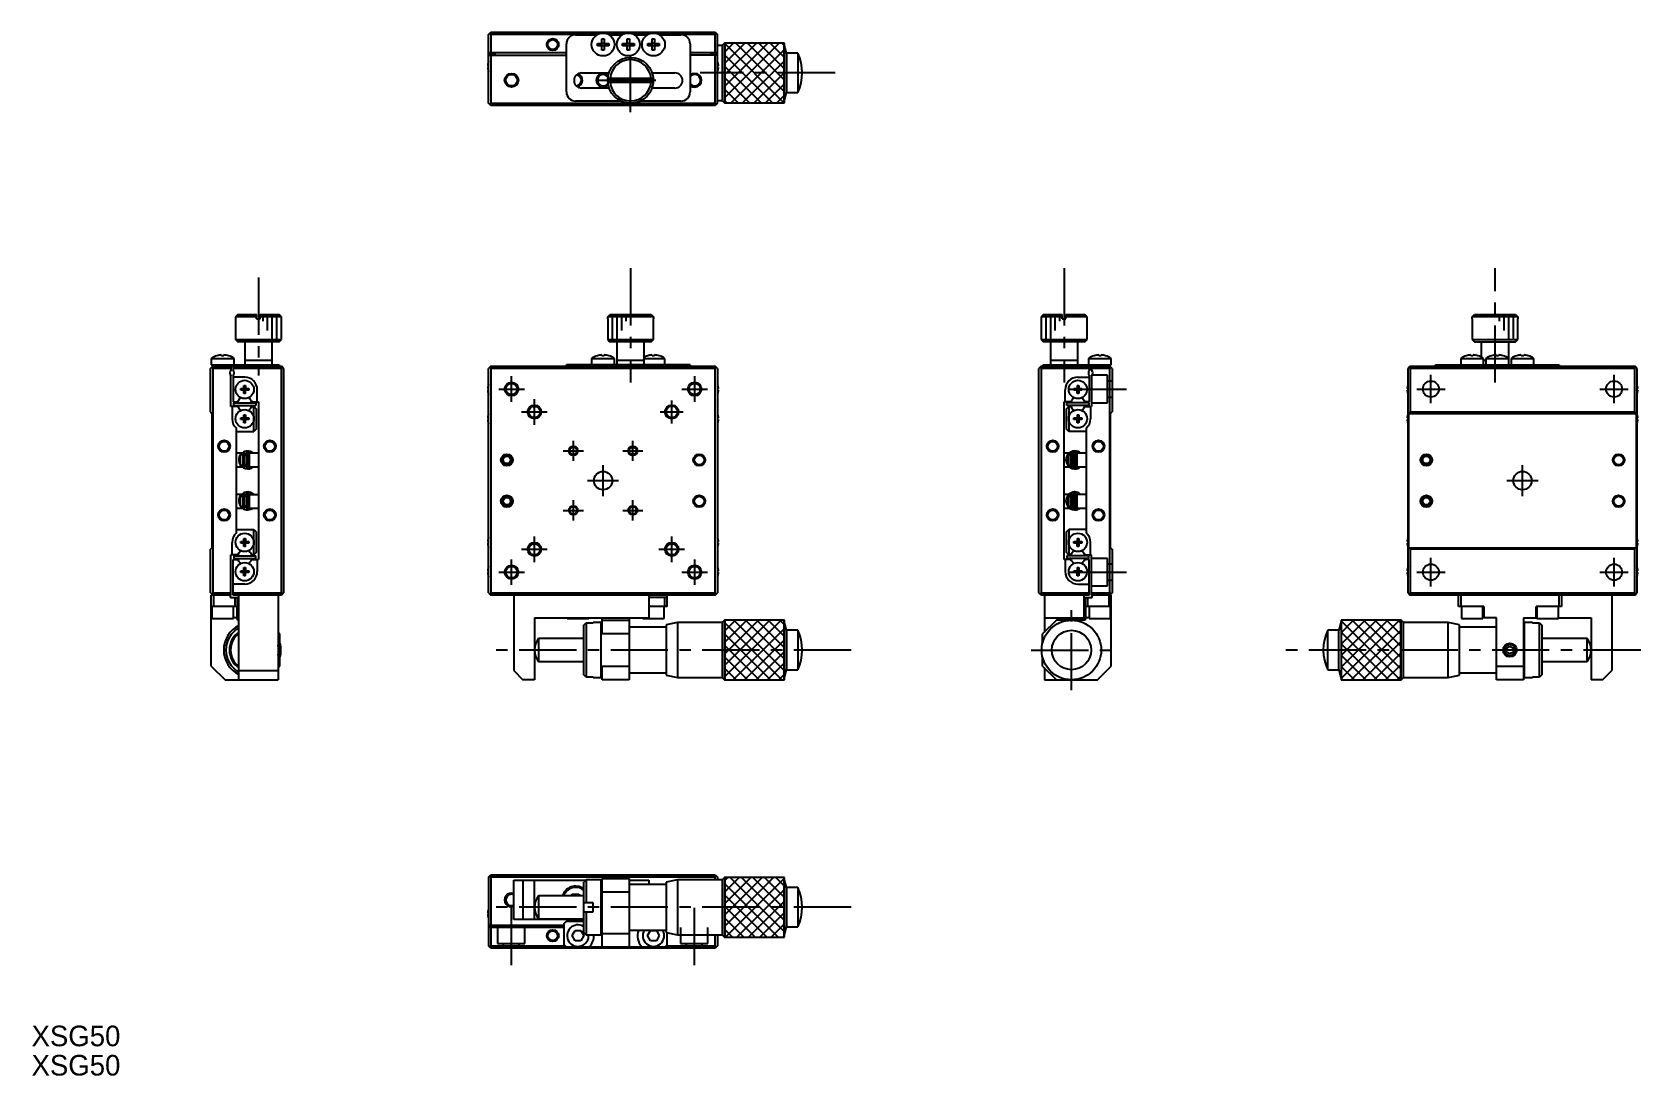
# Model space of a CAD drawing. Extents: x 36 to 388, y 26 to 254.
import ezdxf

# ---------------------------------------------------------------- set-up
doc = ezdxf.new("R2010")
doc.units = 0
doc.header["$LTSCALE"] = 10
doc.linetypes.add('CENTER', pattern=[2, 1.25, -0.25, 0.25, -0.25])
doc.linetypes.add('DASHED', pattern=[3.5, 2, -1.5])
doc.layers.get('0').update_dxf_attribs({"linetype": 'CONTINUOUS'})
doc.layers.add('CENTER', color=1, linetype='CENTER')
doc.styles.get("Standard").update_dxf_attribs({"font": 'FGP教科書体NT-M'})

msp = doc.modelspace()

# ---------------------------------------------------------------- texts
at = {"color": 7}
for p in [(36.223447, 32.352879), (36.223447, 25.955246)]:
    msp.add_text('XSG50', height=4.5, dxfattribs=at).set_placement(p)

# ---------------------------------------------------------------- linework, layer by layer
at = {"color": 7, "linetype": 'CONTINUOUS'}
for p, q in [((136.052906, 253.318637), (136.552906, 253.818637)), ((136.052906, 238.318637), (136.052906, 253.318637)), ((136.302906, 253.568637), (136.552906, 253.318637)), ((136.552906, 253.818637), (185.552906, 253.818637)), ((136.552906, 253.318637), (136.552906, 249.318637)), ((159.865472, 253.318637), (136.552906, 253.318637)), ((155.052906, 253.268637), (159.777171, 253.268637)), ((165.365472, 253.318637), (162.240341, 253.318637)), ((162.328641, 253.268637), (165.277171, 253.268637)), ((170.865472, 253.318637), (167.740341, 253.318637)), ((167.828641, 253.268637), (170.777171, 253.268637)), ((185.552906, 253.318637), (173.240341, 253.318637)), ((173.328641, 253.268637), (178.052906, 253.268637)), ((185.552906, 253.818637), (186.052906, 253.318637)), ((185.552906, 253.318637), (185.802906, 253.568637)), ((185.552906, 249.318637), (185.552906, 253.318637)), ((186.052906, 238.318637), (186.052906, 253.318637)), ((153.052906, 240.768637), (153.052906, 251.268637)), ((159.794317, 250.858637), (159.794317, 251.378637)), ((159.794317, 251.378637), (160.792906, 251.378637)), ((160.792906, 250.858637), (159.794317, 250.858637)), ((160.751531, 250.858637), (160.751531, 251.378637)), ((160.792906, 252.377226), (161.312906, 252.377226)), ((160.792906, 251.378637), (160.792906, 252.377226)), ((160.792906, 251.420012), (161.312906, 251.420012)), ((160.792906, 249.860047), (160.792906, 250.858637)), ((161.312906, 250.817262), (160.792906, 250.817262)), ((161.312906, 249.860047), (160.792906, 249.860047)), ((161.312906, 252.377226), (161.312906, 251.378637)), ((161.312906, 251.378637), (162.311496, 251.378637)), ((161.312906, 250.858637), (161.312906, 249.860047)), ((162.311496, 250.858637), (161.312906, 250.858637)), ((161.354281, 251.378637), (161.354281, 250.858637)), ((162.311496, 251.378637), (162.311496, 250.858637)), ((165.294317, 250.858637), (165.294317, 251.378637)), ((165.294317, 251.378637), (166.292906, 251.378637)), ((166.292906, 250.858637), (165.294317, 250.858637)), ((166.251531, 250.858637), (166.251531, 251.378637)), ((166.292906, 252.377226), (166.812906, 252.377226)), ((166.292906, 251.378637), (166.292906, 252.377226)), ((166.292906, 251.420012), (166.812906, 251.420012)), ((166.292906, 249.860047), (166.292906, 250.858637)), ((166.812906, 250.817262), (166.292906, 250.817262)), ((166.812906, 249.860047), (166.292906, 249.860047)), ((166.812906, 252.377226), (166.812906, 251.378637)), ((166.812906, 251.378637), (167.811496, 251.378637)), ((166.812906, 250.858637), (166.812906, 249.860047)), ((167.811496, 250.858637), (166.812906, 250.858637)), ((166.854281, 251.378637), (166.854281, 250.858637)), ((167.811496, 251.378637), (167.811496, 250.858637)), ((170.794317, 250.858637), (170.794317, 251.378637)), ((170.794317, 251.378637), (171.792906, 251.378637)), ((171.792906, 250.858637), (170.794317, 250.858637)), ((171.751531, 250.858637), (171.751531, 251.378637)), ((171.792906, 252.377226), (172.312906, 252.377226)), ((171.792906, 251.378637), (171.792906, 252.377226)), ((171.792906, 251.420012), (172.312906, 251.420012)), ((171.792906, 249.860047), (171.792906, 250.858637)), ((172.312906, 250.817262), (171.792906, 250.817262)), ((172.312906, 249.860047), (171.792906, 249.860047)), ((172.312906, 252.377226), (172.312906, 251.378637)), ((172.312906, 251.378637), (173.311496, 251.378637)), ((172.312906, 250.858637), (172.312906, 249.860047)), ((173.311496, 250.858637), (172.312906, 250.858637)), ((172.354281, 251.378637), (172.354281, 250.858637)), ((173.311496, 251.378637), (173.311496, 250.858637)), ((180.052906, 251.268637), (180.052906, 240.768637)), ((187.05291, 250.918633), (186.052906, 250.918633)), ((187.552912, 251.418636), (187.05291, 250.918633)), ((187.05291, 250.918633), (187.05291, 238.918641)), ((187.552912, 251.418636), (187.552912, 238.418638)), ((200.552913, 251.418636), (187.552912, 251.418636)), ((200.652913, 251.418636), (187.652912, 251.418636)), ((187.652912, 251.418636), (187.652912, 238.418638)), ((200.552913, 251.418636), (200.552913, 238.418638)), ((201.142401, 249.218637), (200.552913, 251.418636)), ((200.652913, 238.418638), (200.652913, 251.418636)), ((135.863047, 246.498637), (135.983385, 246.498637)), ((135.983385, 246.138637), (135.863047, 246.138637)), ((135.978762, 247.207253), (135.983385, 247.204998)), ((135.983385, 246.498637), (135.983385, 246.138637)), ((153.052906, 249.318637), (136.052906, 249.318637)), ((136.052906, 249.068637), (137.452906, 249.068637)), ((136.052906, 248.818637), (153.052906, 248.818637)), ((136.552906, 248.818637), (136.552906, 238.318637)), ((137.452906, 248.818637), (137.452906, 249.068637)), ((186.052906, 249.318637), (180.052906, 249.318637)), ((186.052906, 248.818637), (180.052906, 248.818637)), ((186.052906, 249.068637), (184.652906, 249.068637)), ((184.652906, 248.818637), (184.652906, 249.068637)), ((185.552906, 238.318637), (185.552906, 248.818637)), ((186.122428, 247.204998), (186.12705, 247.207253)), ((186.122428, 246.498637), (186.242765, 246.498637)), ((186.122428, 246.138637), (186.122428, 246.498637)), ((186.242765, 246.138637), (186.122428, 246.138637)), ((201.142401, 249.218637), (201.142401, 240.618637)), ((203.552912, 249.218637), (201.142401, 249.218637)), ((203.552912, 249.218637), (203.552912, 240.618637)), ((135.983385, 245.432275), (135.978762, 245.430021)), ((156.352906, 244.918637), (162.315819, 244.918637)), ((172.036881, 243.718637), (162.068932, 243.718637)), ((162.068932, 242.918637), (172.036881, 242.918637)), ((171.789994, 244.918637), (176.752906, 244.918637)), ((186.12705, 245.430021), (186.122428, 245.432275)), ((162.350779, 241.618637), (156.352906, 241.618637)), ((176.752906, 241.618637), (171.755034, 241.618637)), ((186.052906, 238.918641), (187.05291, 238.918641)), ((187.05291, 238.918641), (187.552912, 238.418638)), ((200.552913, 238.418638), (201.142401, 240.618637)), ((201.142401, 240.618637), (203.552912, 240.618637)), ((136.552906, 237.818637), (136.052906, 238.318637)), ((136.552906, 238.318637), (136.302906, 238.068637)), ((136.552906, 238.318637), (185.552906, 238.318637)), ((185.552906, 237.818637), (136.552906, 237.818637)), ((164.979865, 238.768637), (155.052906, 238.768637)), ((178.052906, 238.768637), (169.125948, 238.768637)), ((185.802906, 238.068637), (185.552906, 238.318637)), ((186.052906, 238.318637), (185.552906, 237.818637)), ((187.552912, 238.418638), (200.552913, 238.418638)), ((187.652912, 238.418638), (200.652913, 238.418638)), ((81.282845, 192.185157), (80.782845, 191.685157)), ((85.382845, 191.685157), (80.782845, 191.685157)), ((80.782845, 191.685157), (80.782845, 186.685157)), ((81.282845, 192.185157), (85.382845, 192.185157)), ((85.382845, 191.185157), (85.382845, 192.185157)), ((85.382845, 191.185157), (86.182845, 191.185157)), ((86.182845, 192.185157), (90.282845, 192.185157)), ((86.182845, 191.185157), (86.182845, 192.185157)), ((90.782845, 191.685157), (86.182845, 191.685157)), ((90.782845, 191.685157), (90.282845, 192.185157)), ((90.782845, 186.685157), (90.782845, 191.685157)), ((162.052906, 191.185157), (162.052906, 186.685157)), ((162.052906, 191.185157), (162.068932, 191.185157)), ((162.068932, 191.685157), (162.570719, 192.185157)), ((172.036881, 191.685157), (162.068932, 191.685157)), ((162.068932, 191.185157), (162.068932, 191.685157)), ((162.570719, 192.185157), (171.535093, 192.185157)), ((171.535093, 192.185157), (172.036881, 191.685157)), ((172.036881, 191.685157), (172.036881, 191.185157)), ((172.036881, 191.185157), (172.052906, 191.185157)), ((172.052906, 186.685157), (172.052906, 191.185157)), ((257.249794, 192.185157), (256.749794, 191.685157)), ((261.349794, 191.685157), (256.749794, 191.685157)), ((256.749794, 191.685157), (256.749794, 186.685157)), ((257.249794, 192.185157), (261.349794, 192.185157)), ((261.349794, 191.185157), (261.349794, 192.185157)), ((261.349794, 191.185157), (262.149794, 191.185157)), ((262.149794, 192.185157), (266.249794, 192.185157)), ((262.149794, 191.185157), (262.149794, 192.185157)), ((266.749794, 191.685157), (262.149794, 191.685157)), ((266.749794, 191.685157), (266.249794, 192.185157)), ((266.749794, 186.685157), (266.749794, 191.685157)), ((350.855006, 191.185157), (350.871032, 191.185157)), ((350.855006, 191.185157), (350.855006, 186.685157)), ((350.871032, 191.685157), (351.372819, 192.185157)), ((350.871032, 191.185157), (350.871032, 191.685157)), ((360.83898, 191.685157), (350.871032, 191.685157)), ((351.372819, 192.185157), (360.337193, 192.185157)), ((360.337193, 192.185157), (360.83898, 191.685157)), ((360.83898, 191.685157), (360.83898, 191.185157)), ((360.83898, 191.185157), (360.855006, 191.185157)), ((360.855006, 186.685157), (360.855006, 191.185157)), ((80.782845, 186.685157), (81.282845, 186.185157)), ((80.782845, 186.685157), (90.782845, 186.685157)), ((90.282845, 186.185157), (90.782845, 186.685157)), ((162.052906, 186.685157), (172.052906, 186.685157)), ((162.052906, 186.685157), (162.552906, 186.185157)), ((171.552906, 186.185157), (172.052906, 186.685157)), ((256.749794, 186.685157), (266.749794, 186.685157)), ((256.749794, 186.685157), (257.249794, 186.185157)), ((266.249794, 186.185157), (266.749794, 186.685157)), ((350.855006, 186.685157), (360.855006, 186.685157)), ((350.855006, 186.685157), (351.355006, 186.185157)), ((360.355006, 186.185157), (360.855006, 186.685157)), ((76.724255, 183.147738), (76.720912, 183.154593)), ((77.722845, 183.147738), (77.722845, 183.32011)), ((78.242845, 183.147738), (77.722845, 183.147738)), ((78.242845, 183.32011), (78.242845, 183.147738)), ((79.244778, 183.154593), (79.241434, 183.147738)), ((90.282845, 186.185157), (81.282845, 186.185157)), ((82.782845, 186.185157), (82.782845, 181.185157)), ((88.782845, 181.185157), (88.782845, 186.185157)), ((159.794317, 183.147738), (159.790973, 183.154593)), ((160.792906, 183.147738), (160.792906, 183.32011)), ((161.312906, 183.147738), (160.792906, 183.147738)), ((161.312906, 183.32011), (161.312906, 183.147738)), ((162.314839, 183.154593), (162.311496, 183.147738)), ((171.552906, 186.185157), (162.552906, 186.185157)), ((164.052906, 186.185157), (164.052906, 181.185157)), ((170.052906, 181.185157), (170.052906, 186.185157)), ((170.794317, 183.147738), (170.790973, 183.154593)), ((171.792906, 183.147738), (171.792906, 183.32011)), ((172.312906, 183.147738), (171.792906, 183.147738)), ((172.312906, 183.32011), (172.312906, 183.147738)), ((173.314839, 183.154593), (173.311496, 183.147738)), ((266.249794, 186.185157), (257.249794, 186.185157)), ((258.749794, 186.185157), (258.749794, 181.185157)), ((264.749794, 181.185157), (264.749794, 186.185157)), ((268.291204, 183.147738), (268.287861, 183.154593)), ((269.289794, 183.147738), (269.289794, 183.32011)), ((269.809794, 183.147738), (269.289794, 183.147738)), ((269.809794, 183.32011), (269.809794, 183.147738)), ((270.811727, 183.154593), (270.808383, 183.147738)), ((349.596417, 183.147738), (349.593073, 183.154593)), ((350.595006, 183.147738), (350.595006, 183.32011)), ((351.115006, 183.147738), (350.595006, 183.147738)), ((351.115006, 183.32011), (351.115006, 183.147738)), ((351.355006, 186.185157), (360.355006, 186.185157)), ((352.116939, 183.154593), (352.113596, 183.147738)), ((352.855006, 186.185157), (352.855006, 182.866286)), ((355.096417, 183.147738), (355.093073, 183.154593)), ((356.095006, 183.147738), (356.095006, 183.32011)), ((356.615006, 183.147738), (356.095006, 183.147738)), ((356.615006, 183.32011), (356.615006, 183.147738)), ((357.616939, 183.154593), (357.613596, 183.147738)), ((358.855006, 181.185157), (358.855006, 186.185157)), ((360.596417, 183.147738), (360.593073, 183.154593)), ((361.595006, 183.147738), (361.595006, 183.32011)), ((362.115006, 183.147738), (361.595006, 183.147738)), ((362.115006, 183.32011), (362.115006, 183.147738)), ((363.116939, 183.154593), (363.113596, 183.147738)), ((75.282845, 180.385157), (75.782845, 180.885157)), ((75.282845, 170.885157), (75.282845, 180.385157)), ((75.482845, 182.576815), (80.482845, 182.576815)), ((75.482845, 182.576815), (75.482845, 181.185157)), ((75.482845, 181.185157), (90.332845, 181.185157)), ((75.782845, 180.385157), (75.532845, 180.635157)), ((75.782845, 180.885157), (90.782845, 180.885157)), ((75.782845, 180.385157), (75.782845, 131.385157)), ((79.782845, 180.385157), (75.782845, 180.385157)), ((75.832845, 180.885157), (75.832845, 181.185157)), ((79.782845, 180.885157), (79.782845, 180.046595)), ((80.282845, 180.885157), (80.282845, 179.985157)), ((90.782845, 180.385157), (80.282845, 180.385157)), ((80.482845, 181.185157), (80.482845, 182.576815)), ((82.782845, 182.185157), (88.782845, 182.185157)), ((90.332845, 181.185157), (90.332845, 180.885157)), ((91.282845, 180.385157), (90.782845, 180.885157)), ((91.032845, 180.635157), (90.782845, 180.385157)), ((90.782845, 131.385157), (90.782845, 180.385157)), ((91.282845, 180.385157), (91.282845, 131.385157)), ((136.552906, 180.885157), (136.052906, 180.385157)), ((136.052906, 131.385157), (136.052906, 180.385157)), ((136.552906, 180.385157), (136.302906, 180.635157)), ((136.552906, 180.885157), (185.552906, 180.885157)), ((185.552906, 180.385157), (136.552906, 180.385157)), ((136.552906, 180.385157), (136.552906, 131.385157)), ((153.052906, 180.885157), (153.052906, 181.185157)), ((180.052906, 181.185157), (153.052906, 181.185157)), ((158.552906, 182.576815), (163.552906, 182.576815)), ((158.552906, 182.576815), (158.552906, 181.185157)), ((163.552906, 181.185157), (163.552906, 182.576815)), ((164.052906, 182.185157), (170.052906, 182.185157)), ((170.052906, 182.576815), (174.552906, 182.576815)), ((174.552906, 181.185157), (174.552906, 182.576815)), ((180.052906, 181.185157), (180.052906, 180.885157)), ((186.052906, 180.385157), (185.552906, 180.885157)), ((185.802906, 180.635157), (185.552906, 180.385157)), ((185.552906, 131.385157), (185.552906, 180.385157)), ((186.052906, 180.385157), (186.052906, 131.385157)), ((256.749794, 180.885157), (256.249794, 180.385157)), ((256.249794, 131.385157), (256.249794, 180.385157)), ((256.749794, 180.385157), (256.499794, 180.635157)), ((256.749794, 180.885157), (271.749794, 180.885157)), ((267.249794, 180.385157), (256.749794, 180.385157)), ((256.749794, 180.385157), (256.749794, 131.385157)), ((257.199794, 180.885157), (257.199794, 181.185157)), ((257.199794, 181.185157), (272.049794, 181.185157)), ((258.749794, 182.185157), (264.749794, 182.185157)), ((267.049794, 182.576815), (272.049794, 182.576815)), ((267.049794, 182.576815), (267.049794, 181.185157)), ((267.249794, 180.885157), (267.249794, 179.985157)), ((267.749794, 180.046595), (267.749794, 180.885157)), ((271.749794, 180.385157), (267.749794, 180.385157)), ((271.699794, 181.185157), (271.699794, 180.885157)), ((272.249794, 180.385157), (271.749794, 180.885157)), ((271.999794, 180.635157), (271.749794, 180.385157)), ((271.749794, 131.385157), (271.749794, 180.385157)), ((272.049794, 181.185157), (272.049794, 182.576815)), ((272.249794, 180.385157), (272.249794, 170.885157)), ((337.355006, 180.885157), (336.855006, 180.385157)), ((336.855006, 131.385157), (336.855006, 180.385157)), ((337.355006, 180.385157), (337.105006, 180.635157)), ((337.355006, 180.885157), (386.355006, 180.885157)), ((337.355006, 180.385157), (337.355006, 170.885157)), ((386.355006, 180.385157), (337.355006, 180.385157)), ((342.855006, 180.885157), (342.855006, 181.185157)), ((342.855006, 181.185157), (369.855006, 181.185157)), ((348.355006, 182.576815), (348.355006, 181.185157)), ((348.355006, 182.576815), (353.355006, 182.576815)), ((353.355006, 181.185157), (353.355006, 182.576815)), ((353.355006, 182.185157), (353.855006, 182.185157)), ((353.855006, 182.576815), (353.855006, 181.185157)), ((353.855006, 182.576815), (358.855006, 182.576815)), ((359.355006, 182.576815), (359.355006, 181.185157)), ((359.355006, 182.576815), (364.355006, 182.576815)), ((364.355006, 181.185157), (364.355006, 182.576815)), ((369.855006, 181.185157), (369.855006, 180.885157)), ((386.855006, 180.385157), (386.355006, 180.885157)), ((386.605006, 180.635157), (386.355006, 180.385157)), ((386.355006, 170.885157), (386.355006, 180.385157)), ((386.855006, 180.385157), (386.855006, 131.385157)), ((79.782845, 172.085157), (79.782845, 178.72372)), ((80.282845, 178.785157), (80.282845, 173.085157)), ((82.782845, 178.485157), (80.282845, 178.485157)), ((81.896483, 175.965157), (82.602845, 175.965157)), ((81.896483, 175.605157), (81.896483, 175.965157)), ((82.602845, 176.671519), (82.962845, 176.671519)), ((82.602845, 175.965157), (82.602845, 176.671519)), ((82.613217, 175.954785), (82.602845, 175.965157)), ((82.613217, 175.61553), (82.613217, 175.954785)), ((82.613217, 175.954785), (82.952473, 175.954785)), ((82.952473, 175.954785), (82.962845, 175.965157)), ((82.952473, 175.954785), (82.952473, 175.61553)), ((82.962845, 176.671519), (82.962845, 175.965157)), ((82.962845, 175.965157), (83.669206, 175.965157)), ((83.669206, 175.965157), (83.669206, 175.605157)), ((85.532845, 173.085157), (85.532845, 175.735157)), ((135.863047, 175.965157), (135.983385, 175.965157)), ((135.978762, 176.673773), (135.983385, 176.671519)), ((135.983385, 175.965157), (135.983385, 175.605157)), ((186.122428, 176.671519), (186.12705, 176.673773)), ((186.122428, 175.605157), (186.122428, 175.965157)), ((186.122428, 175.965157), (186.242765, 175.965157)), ((261.999794, 173.085157), (261.999794, 175.735157)), ((263.863432, 175.605157), (263.863432, 175.965157)), ((263.863432, 175.965157), (264.569794, 175.965157)), ((264.569794, 176.671519), (264.929794, 176.671519)), ((264.569794, 176.671519), (264.569794, 175.965157)), ((264.580166, 175.954785), (264.569794, 175.965157)), ((264.580166, 175.954785), (264.919422, 175.954785)), ((264.580166, 175.61553), (264.580166, 175.954785)), ((264.749794, 178.485157), (267.249794, 178.485157)), ((264.919422, 175.954785), (264.929794, 175.965157)), ((264.919422, 175.954785), (264.919422, 175.61553)), ((264.929794, 176.671519), (264.929794, 175.965157)), ((264.929794, 175.965157), (265.636155, 175.965157)), ((265.636155, 175.965157), (265.636155, 175.605157)), ((267.249794, 178.785157), (267.249794, 173.085157)), ((267.749794, 178.72372), (267.749794, 172.085157)), ((336.665147, 175.965157), (336.785484, 175.965157)), ((336.780862, 176.673773), (336.785484, 176.671519)), ((336.785484, 175.965157), (336.785484, 175.605157)), ((386.924528, 176.671519), (386.92915, 176.673773)), ((386.924528, 175.965157), (387.044865, 175.965157)), ((386.924528, 175.605157), (386.924528, 175.965157)), ((80.282845, 173.085157), (81.238433, 173.085157)), ((80.382845, 172.885157), (85.182845, 172.885157)), ((80.382845, 172.285157), (80.382845, 172.885157)), ((80.382845, 172.285157), (85.182845, 172.285157)), ((81.238433, 173.085157), (81.408029, 173.378907)), ((82.602845, 175.605157), (81.896483, 175.605157)), ((82.613217, 175.61553), (82.602845, 175.605157)), ((82.602845, 174.898796), (82.602845, 175.605157)), ((82.962845, 174.898796), (82.602845, 174.898796)), ((82.952473, 175.61553), (82.613217, 175.61553)), ((82.952473, 175.61553), (82.962845, 175.605157)), ((83.669206, 175.605157), (82.962845, 175.605157)), ((82.962845, 174.898796), (82.962845, 175.605157)), ((84.15766, 173.378907), (84.327257, 173.085157)), ((84.327257, 173.085157), (85.782845, 173.085157)), ((85.182845, 172.885157), (85.182845, 172.285157)), ((85.782845, 173.085157), (85.782845, 138.685157)), ((135.983385, 175.605157), (135.863047, 175.605157)), ((135.983385, 174.898796), (135.978762, 174.896541)), ((186.242765, 175.605157), (186.122428, 175.605157)), ((186.12705, 174.896541), (186.122428, 174.898796)), ((263.205382, 173.085157), (261.749794, 173.085157)), ((261.749794, 138.685157), (261.749794, 173.085157)), ((262.349794, 172.285157), (262.349794, 172.885157)), ((267.149794, 172.885157), (262.349794, 172.885157)), ((267.149794, 172.285157), (262.349794, 172.285157)), ((263.374979, 173.378907), (263.205382, 173.085157)), ((264.569794, 175.605157), (263.863432, 175.605157)), ((264.580166, 175.61553), (264.569794, 175.605157)), ((264.569794, 174.898796), (264.569794, 175.605157)), ((264.929794, 174.898796), (264.569794, 174.898796)), ((264.919422, 175.61553), (264.580166, 175.61553)), ((264.919422, 175.61553), (264.929794, 175.605157)), ((264.929794, 175.605157), (264.929794, 174.898796)), ((265.636155, 175.605157), (264.929794, 175.605157)), ((266.294206, 173.085157), (266.124609, 173.378907)), ((267.249794, 173.085157), (266.294206, 173.085157)), ((267.149794, 172.885157), (267.149794, 172.285157)), ((336.785484, 175.605157), (336.665147, 175.605157)), ((336.785484, 174.898796), (336.780862, 174.896541)), ((387.044865, 175.605157), (386.924528, 175.605157)), ((386.92915, 174.896541), (386.924528, 174.898796)), ((75.282845, 170.885157), (75.632845, 170.535157)), ((75.632845, 170.535157), (75.632845, 141.235157)), ((81.238433, 172.085157), (79.782845, 172.085157)), ((80.032845, 172.085157), (80.032845, 169.385157)), ((81.408029, 171.791407), (81.238433, 172.085157)), ((81.896483, 169.565157), (82.602845, 169.565157)), ((81.896483, 169.205157), (81.896483, 169.565157)), ((82.602845, 169.205157), (81.896483, 169.205157)), ((82.602845, 170.271519), (82.962845, 170.271519)), ((82.602845, 169.565157), (82.602845, 170.271519)), ((82.613217, 169.554785), (82.602845, 169.565157)), ((82.613217, 169.21553), (82.602845, 169.205157)), ((82.602845, 168.498796), (82.602845, 169.205157)), ((82.613217, 169.21553), (82.613217, 169.554785)), ((82.613217, 169.554785), (82.952473, 169.554785)), ((82.952473, 169.21553), (82.613217, 169.21553)), ((82.952473, 169.554785), (82.962845, 169.565157)), ((82.952473, 169.554785), (82.952473, 169.21553)), ((82.952473, 169.21553), (82.962845, 169.205157)), ((82.962845, 170.271519), (82.962845, 169.565157)), ((82.962845, 169.565157), (83.669206, 169.565157)), ((83.669206, 169.205157), (82.962845, 169.205157)), ((82.962845, 168.498796), (82.962845, 169.205157)), ((83.669206, 169.565157), (83.669206, 169.205157)), ((84.327257, 172.085157), (84.15766, 171.791407)), ((84.782845, 172.085157), (84.327257, 172.085157)), ((84.782845, 172.085157), (85.282845, 171.585157)), ((84.782845, 166.585157), (84.782845, 172.085157)), ((85.282845, 171.585157), (85.282845, 167.085157)), ((135.863047, 169.565157), (135.983385, 169.565157)), ((135.983385, 169.205157), (135.863047, 169.205157)), ((135.978762, 170.273773), (135.983385, 170.271519)), ((135.983385, 169.565157), (135.983385, 169.205157)), ((145.702906, 172.085157), (146.402906, 172.085157)), ((186.122428, 170.271519), (186.12705, 170.273773)), ((186.122428, 169.205157), (186.122428, 169.565157)), ((186.122428, 169.565157), (186.242765, 169.565157)), ((186.242765, 169.205157), (186.122428, 169.205157)), ((262.249794, 171.585157), (262.749794, 172.085157)), ((262.249794, 167.085157), (262.249794, 171.585157)), ((262.749794, 172.085157), (263.205382, 172.085157)), ((262.749794, 172.085157), (262.749794, 166.585157)), ((263.205382, 172.085157), (263.374979, 171.791407)), ((263.863432, 169.205157), (263.863432, 169.565157)), ((263.863432, 169.565157), (264.569794, 169.565157)), ((264.569794, 169.205157), (263.863432, 169.205157)), ((264.569794, 170.271519), (264.929794, 170.271519)), ((264.569794, 170.271519), (264.569794, 169.565157)), ((264.580166, 169.554785), (264.569794, 169.565157)), ((264.580166, 169.21553), (264.569794, 169.205157)), ((264.569794, 168.498796), (264.569794, 169.205157)), ((264.580166, 169.554785), (264.919422, 169.554785)), ((264.580166, 169.21553), (264.580166, 169.554785)), ((264.919422, 169.21553), (264.580166, 169.21553)), ((264.919422, 169.554785), (264.929794, 169.565157)), ((264.919422, 169.554785), (264.919422, 169.21553)), ((264.919422, 169.21553), (264.929794, 169.205157)), ((264.929794, 170.271519), (264.929794, 169.565157)), ((264.929794, 169.565157), (265.636155, 169.565157)), ((264.929794, 169.205157), (264.929794, 168.498796)), ((265.636155, 169.205157), (264.929794, 169.205157)), ((265.636155, 169.565157), (265.636155, 169.205157)), ((266.124609, 171.791407), (266.294206, 172.085157)), ((266.294206, 172.085157), (267.749794, 172.085157)), ((267.499794, 172.085157), (267.499794, 169.385157)), ((271.899794, 170.535157), (272.249794, 170.885157)), ((271.899794, 141.235157), (271.899794, 170.535157)), ((336.665147, 169.565157), (336.785484, 169.565157)), ((336.785484, 169.205157), (336.665147, 169.205157)), ((336.780862, 170.273773), (336.785484, 170.271519)), ((336.785484, 169.565157), (336.785484, 169.205157)), ((337.005006, 170.535157), (337.355006, 170.885157)), ((337.005006, 141.235157), (337.005006, 170.535157)), ((337.005006, 170.535157), (386.705006, 170.535157)), ((337.355006, 170.885157), (386.355006, 170.885157)), ((386.355006, 170.885157), (386.705006, 170.535157)), ((386.705006, 170.535157), (386.705006, 141.235157)), ((386.924528, 170.271519), (386.92915, 170.273773)), ((386.924528, 169.565157), (387.044865, 169.565157)), ((386.924528, 169.205157), (386.924528, 169.565157)), ((387.044865, 169.205157), (386.924528, 169.205157)), ((80.982845, 144.46422), (80.982845, 167.306095)), ((80.982845, 166.585157), (84.782845, 166.585157)), ((82.962845, 168.498796), (82.602845, 168.498796)), ((85.282845, 167.085157), (84.782845, 166.585157)), ((135.983385, 168.498796), (135.978762, 168.496541)), ((186.12705, 168.496541), (186.122428, 168.498796)), ((262.749794, 166.585157), (262.249794, 167.085157)), ((266.549794, 166.585157), (262.749794, 166.585157)), ((264.929794, 168.498796), (264.569794, 168.498796)), ((266.549794, 167.306095), (266.549794, 144.46422)), ((336.785484, 168.498796), (336.780862, 168.496541)), ((386.92915, 168.496541), (386.924528, 168.498796)), ((82.182379, 161.885157), (80.982845, 161.885157)), ((81.782845, 161.301673), (82.282845, 161.830841)), ((82.782845, 161.885157), (82.282845, 161.885157)), ((82.282845, 161.885157), (82.282845, 158.885157)), ((82.782834, 161.800083), (83.234967, 161.931185)), ((82.782845, 158.885157), (82.782845, 161.885157)), ((82.982845, 161.385157), (82.982845, 161.885157)), ((83.234995, 162.143204), (83.234995, 158.643204)), ((84.203874, 162.18416), (83.46233, 162.341884)), ((83.634313, 162.175042), (83.632555, 162.174206)), ((83.665903, 162.189059), (83.634313, 162.175042)), ((83.634995, 158.643204), (83.634995, 162.143204)), ((83.634995, 161.541593), (83.782812, 161.801519)), ((83.69814, 162.201478), (83.665903, 162.189059)), ((83.730946, 162.21227), (83.69814, 162.201478)), ((83.76424, 162.221409), (83.730946, 162.21227)), ((83.79794, 162.228872), (83.76424, 162.221409)), ((83.782845, 161.885157), (83.782845, 158.885157)), ((85.782845, 161.885157), (83.782845, 161.885157)), ((83.831965, 162.234642), (83.79794, 162.228872)), ((83.866231, 162.238705), (83.831965, 162.234642)), ((83.900654, 162.241051), (83.866231, 162.238705)), ((83.93515, 162.241674), (83.900654, 162.241051)), ((83.969635, 162.240573), (83.93515, 162.241674)), ((84.004026, 162.23775), (83.969635, 162.240573)), ((84.038236, 162.233211), (84.004026, 162.23775)), ((84.072184, 162.226967), (84.038236, 162.233211)), ((84.105785, 162.219033), (84.072184, 162.226967)), ((84.102446, 161.896981), (84.09612, 161.885157)), ((84.108907, 161.909487), (84.102446, 161.896981)), ((84.138958, 162.209427), (84.105785, 162.219033)), ((84.210672, 162.181246), (84.10665, 161.885139)), ((84.115462, 161.922593), (84.108907, 161.909487)), ((84.122068, 161.936214), (84.115462, 161.922593)), ((84.128682, 161.950263), (84.122068, 161.936214)), ((84.135262, 161.964648), (84.128682, 161.950263)), ((84.141766, 161.979276), (84.135262, 161.964648)), ((84.171618, 162.198174), (84.138958, 162.209427)), ((84.148149, 161.994052), (84.141766, 161.979276)), ((84.154373, 162.008881), (84.148149, 161.994052)), ((84.160395, 162.023665), (84.154373, 162.008881)), ((84.166177, 162.03831), (84.160395, 162.023665)), ((84.171682, 162.052721), (84.166177, 162.03831)), ((84.202009, 162.18602), (84.171618, 162.198174)), ((84.176874, 162.066804), (84.171682, 162.052721)), ((84.181718, 162.080467), (84.176874, 162.066804)), ((84.186185, 162.093622), (84.181718, 162.080467)), ((84.190244, 162.106185), (84.186185, 162.093622)), ((84.19387, 162.118073), (84.190244, 162.106185)), ((84.197039, 162.129209), (84.19387, 162.118073)), ((84.199731, 162.139521), (84.197039, 162.129209)), ((84.201927, 162.148943), (84.199731, 162.139521)), ((84.200676, 162.186302), (84.202669, 162.185646)), ((84.688644, 161.885192), (84.201569, 162.185169)), ((84.203614, 162.157413), (84.201927, 162.148943)), ((84.202669, 162.185646), (84.204148, 162.183801)), ((84.204781, 162.164877), (84.203614, 162.157413)), ((84.204148, 162.183801), (84.205103, 162.180778)), ((84.20542, 162.171285), (84.204781, 162.164877)), ((84.205019, 162.180656), (84.210672, 162.181246)), ((84.205103, 162.180778), (84.205528, 162.176597)), ((84.205528, 162.176597), (84.20542, 162.171285)), ((262.844855, 161.885157), (261.749794, 161.885157)), ((262.549794, 161.301673), (263.049794, 161.830841)), ((263.549794, 161.885157), (263.049794, 161.885157)), ((263.049794, 161.885157), (263.049794, 158.885157)), ((263.33107, 162.185169), (263.320816, 162.180747)), ((263.383297, 162.206047), (263.33063, 162.18602)), ((263.549614, 161.843757), (263.897642, 161.931203)), ((263.54978, 161.836906), (263.559565, 161.838532)), ((263.549794, 158.885157), (263.549794, 161.885157)), ((263.559565, 161.838532), (263.574286, 161.840339)), ((263.574286, 161.840339), (263.589084, 161.841391)), ((263.589084, 161.841391), (263.603919, 161.841686)), ((263.603919, 161.841686), (263.618753, 161.841223)), ((263.618753, 161.841223), (263.633545, 161.840002)), ((263.633545, 161.840002), (263.648258, 161.838027)), ((263.648258, 161.838027), (263.66285, 161.835303)), ((263.66285, 161.835303), (263.677286, 161.83184)), ((263.677286, 161.83184), (263.691525, 161.827645)), ((263.691525, 161.827645), (263.705532, 161.822733)), ((263.705532, 161.822733), (263.71927, 161.817116)), ((263.71927, 161.817116), (263.732704, 161.810812)), ((263.732704, 161.810812), (263.7458, 161.803838)), ((263.7458, 161.803838), (263.758525, 161.796213)), ((263.749794, 161.385157), (263.749794, 161.801907)), ((263.758525, 161.796213), (263.770848, 161.78796)), ((263.770848, 161.78796), (263.782739, 161.779101)), ((263.782739, 161.779101), (263.794169, 161.76966)), ((263.794169, 161.76966), (263.80511, 161.759663)), ((263.80511, 161.759663), (263.815538, 161.749135)), ((263.815538, 161.749135), (263.825428, 161.738106)), ((263.825428, 161.738106), (263.834757, 161.726604)), ((263.834757, 161.726604), (263.843505, 161.714658)), ((263.843505, 161.714658), (263.851652, 161.702298)), ((263.851652, 161.702298), (263.85918, 161.689555)), ((263.85918, 161.689555), (263.866072, 161.676462)), ((263.866072, 161.676462), (263.872315, 161.66305)), ((263.872315, 161.66305), (263.877893, 161.649353)), ((263.877893, 161.649353), (263.882796, 161.635402)), ((263.882796, 161.635402), (263.887014, 161.621232)), ((263.887014, 161.621232), (263.890538, 161.606877)), ((263.897644, 162.143204), (263.897644, 158.643204)), ((264.075704, 162.341977), (263.97508, 162.338351)), ((264.297644, 158.643204), (264.297644, 162.143204)), ((264.297646, 161.930885), (264.549907, 161.876579)), ((266.549794, 161.885157), (264.549794, 161.885157)), ((264.549794, 161.885157), (264.549794, 158.885157)), ((80.982845, 158.885157), (82.201583, 158.885157)), ((81.782845, 159.468642), (81.782845, 161.301673)), ((82.282845, 158.939474), (81.782845, 159.468642)), ((82.282845, 158.885157), (82.782845, 158.885157)), ((83.234993, 158.855523), (82.782776, 158.986055)), ((83.234995, 161.385157), (82.782845, 161.385157)), ((82.782845, 159.385157), (83.234995, 159.385157)), ((82.982845, 158.909681), (82.982845, 159.385157)), ((83.456972, 158.444431), (83.557761, 158.44807)), ((83.782845, 161.385157), (83.634995, 161.385157)), ((83.634995, 159.385157), (83.782845, 159.385157)), ((83.782805, 158.984893), (83.634995, 159.244815)), ((83.796205, 158.884351), (83.634998, 158.855205)), ((83.782845, 158.885157), (85.782845, 158.885157)), ((84.143317, 158.577605), (84.202009, 158.600388)), ((84.200676, 158.600106), (84.200369, 158.600838)), ((84.202009, 158.600388), (84.200676, 158.600106)), ((84.201767, 158.601324), (84.254697, 158.624926)), ((261.749794, 158.885157), (262.863134, 158.885157)), ((262.549794, 161.301673), (262.549794, 159.468642)), ((263.049794, 158.939474), (262.549794, 159.468642)), ((263.049794, 158.885157), (263.549794, 158.885157)), ((263.321758, 158.605195), (263.391435, 158.833483)), ((263.327296, 158.61622), (263.327089, 158.610823)), ((263.327089, 158.610823), (263.32739, 158.606498)), ((263.328009, 158.622653), (263.327296, 158.61622)), ((263.32739, 158.606498), (263.327854, 158.604282)), ((263.327854, 158.604282), (263.33063, 158.600388)), ((263.329223, 158.630085), (263.328009, 158.622653)), ((263.330931, 158.638468), (263.329223, 158.630085)), ((263.33063, 158.600388), (263.36102, 158.588234)), ((263.333124, 158.647752), (263.330931, 158.638468)), ((263.335786, 158.657878), (263.333124, 158.647752)), ((263.338901, 158.668785), (263.335786, 158.657878)), ((263.342451, 158.680405), (263.338901, 158.668785)), ((263.346414, 158.692666), (263.342451, 158.680405)), ((263.350765, 158.705493), (263.346414, 158.692666)), ((263.355477, 158.718805), (263.350765, 158.705493)), ((263.36052, 158.732523), (263.355477, 158.718805)), ((263.365865, 158.746559), (263.36052, 158.732523)), ((263.36102, 158.588234), (263.393681, 158.57698)), ((263.371478, 158.760829), (263.365865, 158.746559)), ((263.377324, 158.775243), (263.371478, 158.760829)), ((263.383367, 158.789713), (263.377324, 158.775243)), ((263.382625, 158.580123), (264.07032, 158.444523)), ((263.38957, 158.80415), (263.383367, 158.789713)), ((263.395895, 158.818464), (263.38957, 158.80415)), ((263.391435, 158.833483), (263.416871, 158.885167)), ((263.393681, 158.57698), (263.426853, 158.567375)), ((263.402302, 158.832567), (263.395895, 158.818464)), ((263.408752, 158.846372), (263.402302, 158.832567)), ((263.415206, 158.859793), (263.408752, 158.846372)), ((263.421622, 158.872748), (263.415206, 158.859793)), ((263.427963, 158.885157), (263.421622, 158.872748)), ((263.426853, 158.567375), (263.460455, 158.559441)), ((263.460455, 158.559441), (263.494402, 158.553197)), ((263.494402, 158.553197), (263.528613, 158.548658)), ((263.528613, 158.548658), (263.563003, 158.545835)), ((263.553308, 158.948876), (263.549781, 158.949502)), ((263.897644, 161.385157), (263.549794, 161.385157)), ((263.549794, 159.385157), (263.897644, 159.385157)), ((263.567998, 158.946747), (263.553308, 158.948876)), ((263.563003, 158.545835), (263.597489, 158.544733)), ((263.582775, 158.945372), (263.567998, 158.946747)), ((263.597601, 158.944754), (263.582775, 158.945372)), ((263.597489, 158.544733), (263.631985, 158.545356)), ((263.612437, 158.944895), (263.597601, 158.944754)), ((263.627242, 158.945792), (263.612437, 158.944895)), ((263.641978, 158.947444), (263.627242, 158.945792)), ((263.631985, 158.545356), (263.666408, 158.547702)), ((263.656606, 158.949845), (263.641978, 158.947444)), ((263.671088, 158.952986), (263.656606, 158.949845)), ((263.666408, 158.547702), (263.700674, 158.551765)), ((263.685387, 158.956858), (263.671088, 158.952986)), ((263.699467, 158.96145), (263.685387, 158.956858)), ((263.71329, 158.966747), (263.699467, 158.96145)), ((263.700674, 158.551765), (263.734698, 158.557536)), ((263.726824, 158.972734), (263.71329, 158.966747)), ((263.740033, 158.979395), (263.726824, 158.972734)), ((263.734698, 158.557536), (263.768399, 158.564999)), ((263.752887, 158.986709), (263.740033, 158.979395)), ((263.749794, 158.984939), (263.749794, 159.385157)), ((263.765353, 158.994656), (263.752887, 158.986709)), ((263.777402, 159.003216), (263.765353, 158.994656)), ((263.768399, 158.564999), (263.801693, 158.574138)), ((263.789005, 159.012364), (263.777402, 159.003216)), ((263.800136, 159.022076), (263.789005, 159.012364)), ((263.810768, 159.032326), (263.800136, 159.022076)), ((263.801693, 158.574138), (263.834498, 158.58493)), ((263.820877, 159.043089), (263.810768, 159.032326)), ((263.830441, 159.054337), (263.820877, 159.043089)), ((263.839437, 159.066041), (263.830441, 159.054337)), ((263.834498, 158.58493), (263.866736, 158.597349)), ((263.847847, 159.078172), (263.839437, 159.066041)), ((263.855651, 159.0907), (263.847847, 159.078172)), ((263.862831, 159.103594), (263.855651, 159.0907)), ((263.869374, 159.116824), (263.862831, 159.103594)), ((263.866736, 158.597349), (263.898325, 158.611366)), ((263.875263, 159.130358), (263.869374, 159.116824)), ((263.880487, 159.144162), (263.875263, 159.130358)), ((263.885033, 159.158205), (263.880487, 159.144162)), ((263.888893, 159.172454), (263.885033, 159.158205)), ((263.892057, 159.186874), (263.888893, 159.172454)), ((263.890538, 161.606877), (263.89336, 161.59237)), ((263.894519, 159.201432), (263.892057, 159.186874)), ((263.89336, 161.59237), (263.895474, 161.577746)), ((263.896273, 159.216094), (263.894519, 159.201432)), ((263.895474, 161.577746), (263.896878, 161.563038)), ((263.897315, 159.230826), (263.896273, 159.216094)), ((263.896878, 161.563038), (263.897567, 161.548283)), ((263.897644, 159.244815), (263.897315, 159.230826)), ((263.897567, 161.548283), (263.897644, 161.541593)), ((263.898325, 158.611366), (263.900083, 158.612202)), ((264.549794, 161.385157), (264.297644, 161.385157)), ((264.297644, 159.385157), (264.549794, 159.385157)), ((264.549928, 158.909971), (264.297671, 158.855223)), ((264.549794, 158.885157), (266.549794, 158.885157)), ((82.126852, 152.885157), (80.982845, 152.885157)), ((81.782845, 152.301673), (82.282845, 152.830841)), ((81.782845, 150.468642), (81.782845, 152.301673)), ((82.782845, 152.885157), (82.282845, 152.885157)), ((82.282845, 152.885157), (82.282845, 149.885157)), ((82.782723, 152.853057), (83.245707, 152.989228)), ((82.782845, 149.885157), (82.782845, 152.885157)), ((83.245734, 152.385157), (82.782845, 152.385157)), ((82.982845, 152.885157), (82.856832, 152.885157)), ((82.982845, 152.385157), (82.982845, 152.885157)), ((83.245734, 153.201246), (83.245734, 149.701246)), ((84.214613, 153.242202), (83.47307, 153.399927)), ((83.645053, 153.233085), (83.643295, 153.232249)), ((83.676642, 153.247101), (83.645053, 153.233085)), ((83.645734, 149.701246), (83.645734, 153.201246)), ((83.645734, 152.599635), (83.782799, 152.852942)), ((83.782845, 152.385157), (83.645734, 152.385157)), ((83.708879, 153.259521), (83.676642, 153.247101)), ((83.741685, 153.270313), (83.708879, 153.259521)), ((83.774979, 153.279451), (83.741685, 153.270313)), ((83.80868, 153.286915), (83.774979, 153.279451)), ((83.782845, 152.885269), (85.782845, 152.884629)), ((83.782845, 152.885157), (83.782845, 149.885157)), ((83.842704, 153.292685), (83.80868, 153.286915)), ((83.87697, 153.296748), (83.842704, 153.292685)), ((83.911393, 153.299094), (83.87697, 153.296748)), ((83.945889, 153.299717), (83.911393, 153.299094)), ((83.980375, 153.298616), (83.945889, 153.299717)), ((84.014765, 153.295792), (83.980375, 153.298616)), ((84.048975, 153.291253), (84.014765, 153.295792)), ((84.082923, 153.285009), (84.048975, 153.291253)), ((84.073715, 152.890185), (84.069538, 152.885157)), ((84.078263, 152.896256), (84.073715, 152.890185)), ((84.083153, 152.903332), (84.078263, 152.896256)), ((84.223529, 153.234462), (84.081564, 152.885136)), ((84.116524, 153.277075), (84.082923, 153.285009)), ((84.088356, 152.911371), (84.083153, 152.903332)), ((84.09384, 152.920323), (84.088356, 152.911371)), ((84.099571, 152.930134), (84.09384, 152.920323)), ((84.105514, 152.940742), (84.099571, 152.930134)), ((84.111633, 152.952084), (84.105514, 152.940742)), ((84.11789, 152.964088), (84.111633, 152.952084)), ((84.149697, 153.26747), (84.116524, 153.277075)), ((84.124246, 152.976683), (84.11789, 152.964088)), ((84.130662, 152.98979), (84.124246, 152.976683)), ((84.1371, 153.003328), (84.130662, 152.98979)), ((84.143519, 153.017216), (84.1371, 153.003328)), ((84.149881, 153.031367), (84.143519, 153.017216)), ((84.182358, 153.256217), (84.149697, 153.26747)), ((84.156146, 153.045695), (84.149881, 153.031367)), ((84.162276, 153.060111), (84.156146, 153.045695)), ((84.168232, 153.074528), (84.162276, 153.060111)), ((84.17398, 153.088857), (84.168232, 153.074528)), ((84.179483, 153.10301), (84.17398, 153.088857)), ((84.184707, 153.1169), (84.179483, 153.10301)), ((84.212748, 153.244063), (84.182358, 153.256217)), ((84.189621, 153.130442), (84.184707, 153.1169)), ((84.194194, 153.143553), (84.189621, 153.130442)), ((84.198399, 153.156152), (84.194194, 153.143553)), ((84.202208, 153.168161), (84.198399, 153.156152)), ((84.2056, 153.179509), (84.202208, 153.168161)), ((84.208554, 153.190123), (84.2056, 153.179509)), ((84.21105, 153.199941), (84.208554, 153.190123)), ((84.213075, 153.2089), (84.21105, 153.199941)), ((84.211415, 153.244344), (84.213361, 153.243722)), ((84.765437, 152.885208), (84.212308, 153.243211)), ((84.214614, 153.216947), (84.213075, 153.2089)), ((84.213361, 153.243722), (84.21482, 153.241974)), ((84.21566, 153.224032), (84.214614, 153.216947)), ((84.21482, 153.241974), (84.215784, 153.239109)), ((84.216205, 153.230111), (84.21566, 153.224032)), ((84.215758, 153.238699), (84.221411, 153.239289)), ((84.215784, 153.239109), (84.216247, 153.235147)), ((84.216247, 153.235147), (84.216205, 153.230111)), ((84.221411, 153.239289), (84.223529, 153.234462)), ((262.767155, 152.885157), (261.749794, 152.885157)), ((262.549794, 152.301673), (263.049794, 152.830841)), ((262.549794, 152.301673), (262.549794, 150.468642)), ((263.682298, 152.885157), (263.049794, 152.885157)), ((263.049794, 152.885157), (263.049794, 149.885157)), ((263.320331, 153.243211), (263.26742, 153.219625)), ((263.372557, 153.264089), (263.31989, 153.244063)), ((263.496968, 152.885271), (263.544848, 152.904043)), ((263.500918, 152.885236), (263.549548, 152.896681)), ((263.544848, 152.904043), (263.886903, 152.989246)), ((263.549548, 152.896681), (263.563547, 152.898381)), ((263.549794, 149.885157), (263.549794, 152.885157)), ((263.886904, 152.385157), (263.549794, 152.385157)), ((263.563547, 152.898381), (263.578345, 152.899434)), ((263.578345, 152.899434), (263.59318, 152.899729)), ((263.59318, 152.899729), (263.608014, 152.899265)), ((263.608014, 152.899265), (263.622806, 152.898045)), ((263.622806, 152.898045), (263.637518, 152.896069)), ((263.637518, 152.896069), (263.652111, 152.893346)), ((263.652111, 152.893346), (263.666546, 152.889882)), ((263.666546, 152.889882), (263.680786, 152.885688)), ((263.680786, 152.885688), (263.694793, 152.880775)), ((263.694793, 152.880775), (263.708531, 152.875159)), ((263.708531, 152.875159), (263.721965, 152.868854)), ((263.721965, 152.868854), (263.735061, 152.86188)), ((263.735061, 152.86188), (263.747786, 152.854256)), ((263.747786, 152.854256), (263.760109, 152.846003)), ((263.749794, 152.385157), (263.749794, 152.852983)), ((263.760109, 152.846003), (263.772, 152.837143)), ((263.772, 152.837143), (263.783429, 152.827702)), ((263.783429, 152.827702), (263.794371, 152.817705)), ((263.794371, 152.817705), (263.804799, 152.807178)), ((263.804799, 152.807178), (263.814689, 152.796149)), ((263.814689, 152.796149), (263.824018, 152.784646)), ((263.824018, 152.784646), (263.832766, 152.7727)), ((263.832766, 152.7727), (263.840913, 152.76034)), ((263.840913, 152.76034), (263.848441, 152.747598)), ((263.848441, 152.747598), (263.855333, 152.734505)), ((263.855333, 152.734505), (263.861575, 152.721093)), ((263.861575, 152.721093), (263.867154, 152.707395)), ((263.867154, 152.707395), (263.872057, 152.693445)), ((263.872057, 152.693445), (263.876275, 152.679275)), ((263.876275, 152.679275), (263.879798, 152.664919)), ((263.879798, 152.664919), (263.88262, 152.650412)), ((263.88262, 152.650412), (263.884735, 152.635788)), ((263.884735, 152.635788), (263.886138, 152.621081)), ((263.886138, 152.621081), (263.886828, 152.606326)), ((263.886828, 152.606326), (263.886904, 152.599635)), ((263.886904, 153.201246), (263.886904, 149.701246)), ((264.064965, 153.40002), (263.964341, 153.396393)), ((264.286904, 149.701246), (264.286904, 153.201246)), ((264.549794, 152.385157), (264.286904, 152.385157)), ((264.286907, 152.988927), (264.58273, 152.920694)), ((266.549794, 152.885157), (264.549794, 152.885157)), ((264.549794, 152.885157), (264.549794, 149.885157)), ((264.58273, 152.920694), (264.677615, 152.885293)), ((80.982845, 149.885157), (82.782845, 149.885157)), ((81.766713, 150.461747), (82.286849, 149.88465)), ((82.282845, 149.939474), (81.782845, 150.468642)), ((83.245732, 149.913566), (82.782792, 150.049123)), ((82.782845, 150.385157), (83.245734, 150.385157)), ((82.982845, 149.971162), (82.982845, 150.385157)), ((83.467711, 149.502474), (83.5685, 149.506112)), ((83.645734, 150.385157), (83.782845, 150.385157)), ((83.782818, 150.049539), (83.645734, 150.302858)), ((83.782925, 149.937539), (83.645737, 149.913248)), ((83.782845, 149.885157), (85.782845, 149.885157)), ((84.154056, 149.635648), (84.212748, 149.65843)), ((84.211415, 149.658149), (84.211108, 149.65888)), ((84.212748, 149.65843), (84.211415, 149.658149)), ((84.212506, 149.659366), (84.265436, 149.682969)), ((261.749794, 149.885157), (262.928376, 149.885157)), ((263.049794, 149.939474), (262.549794, 150.468642)), ((263.049794, 149.885157), (263.549794, 149.885157)), ((263.311019, 149.663241), (263.377803, 149.885161)), ((263.316527, 149.673864), (263.316353, 149.668625)), ((263.316353, 149.668625), (263.316669, 149.66442)), ((263.317189, 149.680107), (263.316527, 149.673864)), ((263.316669, 149.66442), (263.317115, 149.662325)), ((263.317115, 149.662325), (263.31989, 149.65843)), ((263.318335, 149.687315), (263.317189, 149.680107)), ((263.319959, 149.695447), (263.318335, 149.687315)), ((263.31989, 149.65843), (263.350281, 149.646276)), ((263.322051, 149.704453), (263.319959, 149.695447)), ((263.324599, 149.71428), (263.322051, 149.704453)), ((263.327586, 149.72487), (263.324599, 149.71428)), ((263.330996, 149.736159), (263.327586, 149.72487)), ((263.334808, 149.74808), (263.330996, 149.736159)), ((263.339, 149.760563), (263.334808, 149.74808)), ((263.343546, 149.773532), (263.339, 149.760563)), ((263.34842, 149.786911), (263.343546, 149.773532)), ((263.353592, 149.800621), (263.34842, 149.786911)), ((263.350281, 149.646276), (263.382942, 149.635023)), ((263.359031, 149.814578), (263.353592, 149.800621)), ((263.364706, 149.828701), (263.359031, 149.814578)), ((263.370582, 149.842905), (263.364706, 149.828701)), ((263.376625, 149.857105), (263.370582, 149.842905)), ((263.371886, 149.638165), (264.059581, 149.502566)), ((263.382798, 149.871217), (263.376625, 149.857105)), ((263.389065, 149.885157), (263.382798, 149.871217)), ((263.382942, 149.635023), (263.416114, 149.625418)), ((263.416114, 149.625418), (263.449716, 149.617484)), ((263.449716, 149.617484), (263.483663, 149.61124)), ((263.483663, 149.61124), (263.517874, 149.606701)), ((263.517874, 149.606701), (263.552264, 149.603877)), ((263.557259, 150.00479), (263.549781, 150.005778)), ((263.549794, 150.385157), (263.886904, 150.385157)), ((263.552264, 149.603877), (263.586749, 149.602776)), ((263.572036, 150.003415), (263.557259, 150.00479)), ((263.586862, 150.002797), (263.572036, 150.003415)), ((263.586749, 149.602776), (263.621246, 149.603399)), ((263.601697, 150.002937), (263.586862, 150.002797)), ((263.616502, 150.003835), (263.601697, 150.002937)), ((263.631238, 150.005487), (263.616502, 150.003835)), ((263.621246, 149.603399), (263.655669, 149.605745)), ((263.645867, 150.007887), (263.631238, 150.005487)), ((263.660349, 150.011028), (263.645867, 150.007887)), ((263.655669, 149.605745), (263.689934, 149.609808)), ((263.674648, 150.014901), (263.660349, 150.011028)), ((263.688728, 150.019492), (263.674648, 150.014901)), ((263.702551, 150.02479), (263.688728, 150.019492)), ((263.689934, 149.609808), (263.723959, 149.615578)), ((263.716085, 150.030777), (263.702551, 150.02479)), ((263.729294, 150.037437), (263.716085, 150.030777)), ((263.723959, 149.615578), (263.75766, 149.623042)), ((263.742148, 150.044751), (263.729294, 150.037437)), ((263.754614, 150.052699), (263.742148, 150.044751)), ((263.749794, 150.04958), (263.749794, 150.385157)), ((263.766663, 150.061258), (263.754614, 150.052699)), ((263.75766, 149.623042), (263.790953, 149.63218)), ((263.778266, 150.070406), (263.766663, 150.061258)), ((263.789396, 150.080118), (263.778266, 150.070406)), ((263.800029, 150.090369), (263.789396, 150.080118)), ((263.790953, 149.63218), (263.823759, 149.642972)), ((263.810138, 150.101132), (263.800029, 150.090369)), ((263.819702, 150.11238), (263.810138, 150.101132)), ((263.828698, 150.124083), (263.819702, 150.11238)), ((263.823759, 149.642972), (263.855996, 149.655391)), ((263.837108, 150.136214), (263.828698, 150.124083)), ((263.844911, 150.148742), (263.837108, 150.136214)), ((263.852092, 150.161637), (263.844911, 150.148742)), ((263.858634, 150.174867), (263.852092, 150.161637)), ((263.855996, 149.655391), (263.887586, 149.669408)), ((263.864524, 150.1884), (263.858634, 150.174867)), ((263.869747, 150.202205), (263.864524, 150.1884)), ((263.874294, 150.216248), (263.869747, 150.202205)), ((263.878154, 150.230496), (263.874294, 150.216248)), ((263.881318, 150.244917), (263.878154, 150.230496)), ((263.88378, 150.259475), (263.881318, 150.244917)), ((263.885534, 150.274137), (263.88378, 150.259475)), ((263.886576, 150.288868), (263.885534, 150.274137)), ((263.886904, 150.302858), (263.886576, 150.288868)), ((263.887586, 149.669408), (263.889344, 149.670244)), ((264.286904, 150.385157), (264.549794, 150.385157)), ((264.549946, 149.971344), (264.286931, 149.913265)), ((264.549794, 149.885157), (266.549794, 149.885157)), ((80.982845, 145.185157), (84.782845, 145.185157)), ((84.782845, 145.185157), (85.282845, 144.685157)), ((84.782845, 139.685157), (84.782845, 145.185157)), ((85.282845, 144.685157), (85.282845, 140.185157)), ((262.249794, 144.685157), (262.749794, 145.185157)), ((262.249794, 140.185157), (262.249794, 144.685157)), ((266.549794, 145.185157), (262.749794, 145.185157)), ((262.749794, 145.185157), (262.749794, 139.685157)), ((75.632845, 141.235157), (75.282845, 140.885157)), ((75.282845, 131.385157), (75.282845, 140.885157)), ((80.032845, 139.685157), (80.032845, 142.385157)), ((81.896483, 142.565157), (82.602845, 142.565157)), ((81.896483, 142.205157), (81.896483, 142.565157)), ((82.602845, 142.205157), (81.896483, 142.205157)), ((82.602845, 143.271519), (82.962845, 143.271519)), ((82.602845, 142.565157), (82.602845, 143.271519)), ((82.613217, 142.554785), (82.602845, 142.565157)), ((82.613217, 142.21553), (82.602845, 142.205157)), ((82.602845, 141.498796), (82.602845, 142.205157)), ((82.962845, 141.498796), (82.602845, 141.498796)), ((82.613217, 142.21553), (82.613217, 142.554785)), ((82.613217, 142.554785), (82.952473, 142.554785)), ((82.952473, 142.21553), (82.613217, 142.21553)), ((82.952473, 142.554785), (82.962845, 142.565157)), ((82.952473, 142.554785), (82.952473, 142.21553)), ((82.952473, 142.21553), (82.962845, 142.205157)), ((82.962845, 143.271519), (82.962845, 142.565157)), ((82.962845, 142.565157), (83.669206, 142.565157)), ((83.669206, 142.205157), (82.962845, 142.205157)), ((82.962845, 141.498796), (82.962845, 142.205157)), ((83.669206, 142.565157), (83.669206, 142.205157)), ((135.863047, 142.565157), (135.983385, 142.565157)), ((135.983385, 142.205157), (135.863047, 142.205157)), ((135.978762, 143.273773), (135.983385, 143.271519)), ((135.983385, 141.498796), (135.978762, 141.496541)), ((135.983385, 142.565157), (135.983385, 142.205157)), ((186.122428, 143.271519), (186.12705, 143.273773)), ((186.122428, 142.205157), (186.122428, 142.565157)), ((186.122428, 142.565157), (186.242765, 142.565157)), ((186.242765, 142.205157), (186.122428, 142.205157)), ((186.12705, 141.496541), (186.122428, 141.498796)), ((263.863432, 142.205157), (263.863432, 142.565157)), ((263.863432, 142.565157), (264.569794, 142.565157)), ((264.569794, 142.205157), (263.863432, 142.205157)), ((264.569794, 143.271519), (264.929794, 143.271519)), ((264.569794, 143.271519), (264.569794, 142.565157)), ((264.580166, 142.554785), (264.569794, 142.565157)), ((264.580166, 142.21553), (264.569794, 142.205157)), ((264.569794, 141.498796), (264.569794, 142.205157)), ((264.929794, 141.498796), (264.569794, 141.498796)), ((264.580166, 142.554785), (264.919422, 142.554785)), ((264.580166, 142.21553), (264.580166, 142.554785)), ((264.919422, 142.21553), (264.580166, 142.21553)), ((264.919422, 142.554785), (264.929794, 142.565157)), ((264.919422, 142.554785), (264.919422, 142.21553)), ((264.919422, 142.21553), (264.929794, 142.205157)), ((264.929794, 143.271519), (264.929794, 142.565157)), ((264.929794, 142.565157), (265.636155, 142.565157)), ((264.929794, 142.205157), (264.929794, 141.498796)), ((265.636155, 142.205157), (264.929794, 142.205157)), ((265.636155, 142.565157), (265.636155, 142.205157)), ((267.499794, 139.685157), (267.499794, 142.385157)), ((272.249794, 140.885157), (271.899794, 141.235157)), ((272.249794, 140.885157), (272.249794, 131.385157)), ((336.665147, 142.565157), (336.785484, 142.565157)), ((336.785484, 142.205157), (336.665147, 142.205157)), ((336.780862, 143.273773), (336.785484, 143.271519)), ((336.785484, 141.498796), (336.780862, 141.496541)), ((336.785484, 142.565157), (336.785484, 142.205157)), ((337.355006, 140.885157), (337.005006, 141.235157)), ((337.005006, 141.235157), (386.705006, 141.235157)), ((337.355006, 140.885157), (337.355006, 131.385157)), ((386.355006, 140.885157), (337.355006, 140.885157)), ((386.705006, 141.235157), (386.355006, 140.885157)), ((386.355006, 131.385157), (386.355006, 140.885157)), ((386.924528, 143.271519), (386.92915, 143.273773)), ((386.924528, 142.565157), (387.044865, 142.565157)), ((386.924528, 142.205157), (386.924528, 142.565157)), ((387.044865, 142.205157), (386.924528, 142.205157)), ((386.92915, 141.496541), (386.924528, 141.498796)), ((81.238433, 139.685157), (79.782845, 139.685157)), ((79.782845, 130.885157), (79.782845, 139.685157)), ((80.282845, 138.685157), (81.238433, 138.685157)), ((80.282845, 130.885157), (80.282845, 138.685157)), ((80.382845, 139.485157), (85.182845, 139.485157)), ((80.382845, 139.485157), (80.382845, 138.885157)), ((80.382845, 138.885157), (85.182845, 138.885157)), ((81.408029, 139.978907), (81.238433, 139.685157)), ((81.238433, 138.685157), (81.408029, 138.391407)), ((84.327257, 139.685157), (84.15766, 139.978907)), ((84.15766, 138.391407), (84.327257, 138.685157)), ((84.782845, 139.685157), (84.327257, 139.685157)), ((84.327257, 138.685157), (85.782845, 138.685157)), ((85.282845, 140.185157), (84.782845, 139.685157)), ((85.182845, 138.885157), (85.182845, 139.485157)), ((85.532845, 138.685157), (85.532845, 136.035157)), ((263.205382, 138.685157), (261.749794, 138.685157)), ((261.999794, 138.685157), (261.999794, 136.035157)), ((262.749794, 139.685157), (262.249794, 140.185157)), ((262.349794, 139.485157), (262.349794, 138.885157)), ((267.149794, 139.485157), (262.349794, 139.485157)), ((267.149794, 138.885157), (262.349794, 138.885157)), ((262.749794, 139.685157), (263.205382, 139.685157)), ((263.205382, 139.685157), (263.374979, 139.978907)), ((263.374979, 138.391407), (263.205382, 138.685157)), ((266.124609, 139.978907), (266.294206, 139.685157)), ((266.294206, 138.685157), (266.124609, 138.391407)), ((266.294206, 139.685157), (267.749794, 139.685157)), ((267.249794, 138.685157), (266.294206, 138.685157)), ((267.149794, 138.885157), (267.149794, 139.485157)), ((267.249794, 130.885157), (267.249794, 138.685157)), ((267.749794, 130.885157), (267.749794, 139.685157)), ((81.896483, 136.165157), (82.602845, 136.165157)), ((81.896483, 135.805157), (81.896483, 136.165157)), ((82.602845, 135.805157), (81.896483, 135.805157)), ((82.602845, 136.871519), (82.962845, 136.871519)), ((82.602845, 136.165157), (82.602845, 136.871519)), ((82.613217, 136.154785), (82.602845, 136.165157)), ((82.613217, 135.81553), (82.602845, 135.805157)), ((82.602845, 135.098796), (82.602845, 135.805157)), ((82.962845, 135.098796), (82.602845, 135.098796)), ((82.613217, 135.81553), (82.613217, 136.154785)), ((82.613217, 136.154785), (82.952473, 136.154785)), ((82.952473, 135.81553), (82.613217, 135.81553)), ((82.952473, 136.154785), (82.962845, 136.165157)), ((82.952473, 136.154785), (82.952473, 135.81553)), ((82.952473, 135.81553), (82.962845, 135.805157)), ((82.962845, 136.871519), (82.962845, 136.165157)), ((82.962845, 136.165157), (83.669206, 136.165157)), ((83.669206, 135.805157), (82.962845, 135.805157)), ((82.962845, 135.098796), (82.962845, 135.805157)), ((83.669206, 136.165157), (83.669206, 135.805157)), ((135.863047, 136.165157), (135.983385, 136.165157)), ((135.983385, 135.805157), (135.863047, 135.805157)), ((135.978762, 136.873773), (135.983385, 136.871519)), ((135.983385, 135.098796), (135.978762, 135.096541)), ((135.983385, 136.165157), (135.983385, 135.805157)), ((186.122428, 136.871519), (186.12705, 136.873773)), ((186.122428, 135.805157), (186.122428, 136.165157)), ((186.122428, 136.165157), (186.242765, 136.165157)), ((186.242765, 135.805157), (186.122428, 135.805157)), ((186.12705, 135.096541), (186.122428, 135.098796)), ((263.863432, 135.805157), (263.863432, 136.165157)), ((263.863432, 136.165157), (264.569794, 136.165157)), ((264.569794, 135.805157), (263.863432, 135.805157)), ((264.569794, 136.871519), (264.929794, 136.871519)), ((264.569794, 136.871519), (264.569794, 136.165157)), ((264.580166, 136.154785), (264.569794, 136.165157)), ((264.580166, 135.81553), (264.569794, 135.805157)), ((264.569794, 135.098796), (264.569794, 135.805157)), ((264.929794, 135.098796), (264.569794, 135.098796)), ((264.580166, 136.154785), (264.919422, 136.154785)), ((264.580166, 135.81553), (264.580166, 136.154785)), ((264.919422, 135.81553), (264.580166, 135.81553)), ((264.919422, 136.154785), (264.929794, 136.165157)), ((264.919422, 136.154785), (264.919422, 135.81553)), ((264.919422, 135.81553), (264.929794, 135.805157)), ((264.929794, 136.871519), (264.929794, 136.165157)), ((264.929794, 136.165157), (265.636155, 136.165157)), ((264.929794, 135.805157), (264.929794, 135.098796)), ((265.636155, 135.805157), (264.929794, 135.805157)), ((265.636155, 136.165157), (265.636155, 135.805157)), ((336.665147, 136.165157), (336.785484, 136.165157)), ((336.785484, 135.805157), (336.665147, 135.805157)), ((336.780862, 136.873773), (336.785484, 136.871519)), ((336.785484, 135.098796), (336.780862, 135.096541)), ((336.785484, 136.165157), (336.785484, 135.805157)), ((386.924528, 136.871519), (386.92915, 136.873773)), ((386.924528, 136.165157), (387.044865, 136.165157)), ((386.924528, 135.805157), (386.924528, 136.165157)), ((387.044865, 135.805157), (386.924528, 135.805157)), ((386.92915, 135.096541), (386.924528, 135.098796)), ((75.282845, 131.385157), (75.782845, 130.885157)), ((79.782845, 130.885157), (75.482845, 130.885157)), ((75.482845, 115.385157), (75.482845, 130.885157)), ((75.532845, 131.135157), (75.782845, 131.385157)), ((75.782845, 131.385157), (79.782845, 131.385157)), ((75.982845, 130.885157), (75.982845, 128.385157)), ((79.682845, 130.385157), (79.682845, 130.885157)), ((79.682845, 130.385157), (81.182845, 130.385157)), ((82.782845, 133.285157), (80.282845, 133.285157)), ((80.282845, 131.385157), (90.782845, 131.385157)), ((90.782845, 130.885157), (80.282845, 130.885157)), ((80.682845, 128.385157), (80.682845, 130.385157)), ((81.182845, 125.385157), (81.182845, 130.385157)), ((81.482845, 112.385157), (81.482845, 130.885157)), ((90.082845, 130.885157), (90.082845, 112.385157)), ((90.782845, 131.385157), (91.032845, 131.135157)), ((91.282845, 131.385157), (90.782845, 130.885157)), ((136.052906, 131.385157), (136.552906, 130.885157)), ((136.552906, 131.385157), (136.302906, 131.135157)), ((136.552906, 131.385157), (185.552906, 131.385157)), ((185.552906, 130.885157), (136.552906, 130.885157)), ((141.552906, 130.885157), (141.552906, 114.385157)), ((171.052906, 130.885157), (171.052906, 125.885157)), ((175.052908, 130.385157), (171.052906, 130.385157)), ((174.552906, 128.385157), (174.552906, 130.385157)), ((175.052908, 128.385157), (175.052908, 130.885157)), ((185.802906, 131.135157), (185.552906, 131.385157)), ((185.552906, 130.885157), (186.052906, 131.385157)), ((256.749794, 130.885157), (256.249794, 131.385157)), ((256.499794, 131.135157), (256.749794, 131.385157)), ((256.749794, 131.385157), (267.249794, 131.385157)), ((267.249794, 130.885157), (256.749794, 130.885157)), ((257.449794, 130.885157), (257.449794, 122.785157)), ((264.749794, 133.285157), (267.249794, 133.285157)), ((266.049794, 130.885157), (266.049794, 125.385157)), ((266.349794, 130.385157), (266.349794, 125.385157)), ((266.349794, 130.385157), (267.849794, 130.385157)), ((266.849794, 130.385157), (266.849794, 128.385157)), ((267.749794, 131.385157), (271.749794, 131.385157)), ((272.049794, 130.885157), (267.749794, 130.885157)), ((267.849794, 130.385157), (267.849794, 130.885157)), ((271.549794, 128.385157), (271.549794, 130.885157)), ((271.749794, 131.385157), (271.999794, 131.135157)), ((272.249794, 131.385157), (271.749794, 130.885157)), ((272.049794, 115.385157), (272.049794, 130.885157)), ((336.855006, 131.385157), (337.355006, 130.885157)), ((337.105006, 131.135157), (337.355006, 131.385157)), ((337.355006, 131.385157), (386.355006, 131.385157)), ((386.355006, 130.885157), (337.355006, 130.885157)), ((347.855006, 128.385157), (347.855006, 130.885157)), ((348.355006, 130.885157), (348.355006, 128.385157)), ((369.855006, 128.385157), (369.855006, 130.885157)), ((370.355006, 130.885157), (370.355006, 128.385157)), ((381.355006, 130.885157), (381.355006, 114.385157)), ((386.355006, 131.385157), (386.605006, 131.135157)), ((386.355006, 130.885157), (386.855006, 131.385157)), ((81.182845, 128.385157), (75.482845, 128.385157)), ((75.552023, 128.385157), (75.552023, 125.885157)), ((75.632845, 128.385157), (75.632845, 125.785157)), ((80.332845, 125.785157), (80.332845, 128.385157)), ((81.142581, 125.885157), (81.142581, 128.385157)), ((175.052906, 128.385157), (171.052906, 128.385157)), ((174.402906, 125.785157), (174.402906, 128.385157)), ((272.049794, 128.385157), (266.349794, 128.385157)), ((266.390057, 128.385157), (266.390057, 125.885157)), ((267.199794, 128.385157), (267.199794, 125.785157)), ((271.899794, 125.785157), (271.899794, 128.385157)), ((271.980615, 125.885157), (271.980615, 128.385157)), ((353.402534, 128.385157), (347.855006, 128.385157)), ((348.505006, 128.385157), (348.505006, 125.785157)), ((353.205006, 125.785157), (353.205006, 128.385157)), ((353.373161, 125.885157), (353.373161, 128.385157)), ((353.402534, 128.385157), (353.402534, 125.885157)), ((364.807478, 125.885157), (364.807478, 128.385157)), ((370.355006, 128.385157), (364.807478, 128.385157)), ((364.836851, 128.385157), (364.836851, 125.885157)), ((365.005006, 128.385157), (365.005006, 125.785157)), ((369.705006, 125.785157), (369.705006, 128.385157)), ((75.632845, 125.885157), (75.482845, 125.885157)), ((75.632845, 125.785157), (80.332845, 125.785157)), ((81.182845, 125.885157), (80.332845, 125.885157)), ((81.482845, 125.385157), (81.182845, 125.385157)), ((146.052906, 125.885157), (171.052906, 125.885157)), ((146.052906, 125.885157), (146.052906, 112.385157)), ((153.202906, 125.885157), (153.202906, 125.785157)), ((153.202906, 125.785157), (157.902906, 125.785157)), ((156.852906, 123.635157), (156.752906, 123.635157)), ((156.752906, 123.635157), (156.752906, 114.135157)), ((156.852906, 124.293484), (157.352906, 124.801237)), ((156.852906, 113.47683), (156.852906, 124.293484)), ((157.352906, 124.801237), (157.352906, 112.969078)), ((157.352906, 124.801237), (158.852906, 124.801237)), ((157.902906, 125.785157), (157.902906, 125.885157)), ((160.652906, 124.885157), (158.852906, 124.885157)), ((158.852906, 124.801237), (158.852906, 124.885157)), ((160.652906, 112.885157), (160.652906, 124.885157)), ((160.852906, 124.685157), (160.652906, 124.885157)), ((160.852906, 122.385157), (160.852906, 125.885157)), ((160.852906, 125.385157), (166.752906, 125.385157)), ((166.752906, 125.885157), (166.752906, 112.385157)), ((174.802906, 123.885157), (166.752906, 123.885157)), ((169.702906, 125.885157), (169.702906, 125.785157)), ((169.702906, 125.785157), (174.402906, 125.785157)), ((177.302905, 124.885153), (174.802906, 124.385154)), ((174.802906, 124.385154), (174.802906, 113.38516)), ((177.302905, 124.885153), (177.302905, 112.885161)), ((187.05291, 124.885153), (177.302905, 124.885153)), ((187.552912, 125.385156), (187.05291, 124.885153)), ((187.05291, 124.885153), (187.05291, 112.885161)), ((187.552912, 125.385156), (187.552912, 112.385158)), ((200.552913, 125.385156), (187.552912, 125.385156)), ((200.652913, 125.385156), (187.652912, 125.385156)), ((187.652912, 125.385156), (187.652912, 112.385158)), ((200.552913, 125.385156), (200.552913, 112.385158)), ((201.142401, 123.185157), (200.552913, 125.385156)), ((200.652913, 112.385158), (200.652913, 125.385156)), ((201.142401, 123.185157), (201.142401, 114.585157)), ((203.552912, 123.185157), (201.142401, 123.185157)), ((203.552912, 123.185157), (203.552912, 114.585157)), ((260.049794, 125.385157), (257.049794, 122.385157)), ((257.449794, 125.885157), (266.049794, 125.885157)), ((266.349794, 125.385157), (260.049794, 125.385157)), ((267.199794, 125.885157), (266.349794, 125.885157)), ((267.199794, 125.785157), (271.899794, 125.785157)), ((272.049794, 125.885157), (271.899794, 125.885157)), ((321.765511, 123.185157), (319.355, 123.185157)), ((319.355, 114.585157), (319.355, 123.185157)), ((322.354999, 125.385156), (321.765511, 123.185157)), ((321.765511, 114.585157), (321.765511, 123.185157)), ((335.255, 125.385156), (322.254999, 125.385156)), ((322.254999, 125.385156), (322.254999, 112.385158)), ((335.355, 125.385156), (322.354999, 125.385156)), ((322.354999, 112.385158), (322.354999, 125.385156)), ((335.255, 112.385158), (335.255, 125.385156)), ((335.855002, 124.885153), (335.355, 125.385156)), ((335.355, 112.385158), (335.355, 125.385156)), ((345.605007, 124.885153), (335.855002, 124.885153)), ((335.855002, 112.885161), (335.855002, 124.885153)), ((348.105006, 124.385154), (345.605007, 124.885153)), ((345.605007, 112.885161), (345.605007, 124.885153)), ((348.105006, 113.38516), (348.105006, 124.385154)), ((356.155006, 123.885157), (348.105006, 123.885157)), ((348.505006, 125.785157), (353.205006, 125.785157)), ((356.155006, 125.885157), (353.205006, 125.885157)), ((356.155006, 112.385157), (356.155006, 125.885157)), ((362.055006, 125.885157), (365.005006, 125.885157)), ((362.055006, 125.885157), (362.055006, 112.385157)), ((362.255006, 124.885157), (362.055006, 124.685157)), ((362.255006, 124.885157), (362.255006, 112.885157)), ((364.055006, 124.885157), (362.255006, 124.885157)), ((364.055006, 124.885157), (364.055006, 124.801237)), ((364.055006, 124.801237), (365.555006, 124.801237)), ((365.005006, 125.785157), (369.705006, 125.785157)), ((365.555006, 112.969078), (365.555006, 124.801237)), ((365.555006, 124.801237), (366.055006, 124.293484)), ((366.055006, 124.293484), (366.055006, 113.47683)), ((366.155006, 123.635157), (366.055006, 123.635157)), ((366.155006, 114.135157), (366.155006, 123.635157)), ((369.705006, 125.885157), (376.855006, 125.885157)), ((376.855006, 125.885157), (376.855006, 112.385157)), ((90.482845, 122.385157), (90.082845, 122.785157)), ((90.482845, 115.385157), (90.482845, 122.385157)), ((146.930415, 121.385153), (146.930415, 116.385161)), ((156.752906, 121.385153), (146.930415, 121.385153)), ((166.752906, 122.385157), (160.852906, 122.385157)), ((257.049794, 120.485153), (257.049794, 122.385157)), ((358.355006, 119.31817), (359.105006, 119.751183)), ((359.105006, 119.751183), (359.855006, 119.31817)), ((375.977497, 121.385153), (366.155006, 121.385153)), ((375.977497, 116.385161), (375.977497, 121.385153)), ((146.930415, 116.385161), (156.752906, 116.385161)), ((257.049794, 115.385157), (257.049794, 117.285161)), ((358.355006, 118.452145), (358.355006, 119.31817)), ((359.105006, 118.019132), (358.355006, 118.452145)), ((359.855006, 118.452145), (359.105006, 118.019132)), ((359.855006, 119.31817), (359.855006, 118.452145)), ((366.155006, 116.385161), (375.977497, 116.385161)), ((75.482845, 115.385157), (78.482845, 112.385157)), ((81.482845, 114.385157), (90.082845, 114.385157)), ((90.082845, 114.985157), (90.482845, 115.385157)), ((141.552906, 114.385157), (143.552906, 112.385157)), ((156.752906, 114.135157), (156.852906, 114.135157)), ((157.352906, 112.969078), (156.852906, 113.47683)), ((158.852906, 112.969078), (157.352906, 112.969078)), ((158.852906, 112.885157), (158.852906, 112.969078)), ((158.852906, 112.885157), (160.652906, 112.885157)), ((160.652906, 112.885157), (160.852906, 113.085157)), ((160.852906, 115.385157), (166.752906, 115.385157)), ((160.852906, 112.385157), (160.852906, 115.385157)), ((166.752906, 113.885157), (174.802906, 113.885157)), ((174.802906, 113.38516), (177.302905, 112.885161)), ((177.302905, 112.885161), (187.05291, 112.885161)), ((187.05291, 112.885161), (187.552912, 112.385158)), ((200.552913, 112.385158), (201.142401, 114.585157)), ((201.142401, 114.585157), (203.552912, 114.585157)), ((257.049794, 115.385157), (260.049794, 112.385157)), ((257.449794, 114.985157), (257.449794, 112.385157)), ((269.049794, 112.385157), (272.049794, 115.385157)), ((319.355, 114.585157), (321.765511, 114.585157)), ((321.765511, 114.585157), (322.354999, 112.385158)), ((335.355, 112.385158), (335.855002, 112.885161)), ((335.855002, 112.885161), (345.605007, 112.885161)), ((345.605007, 112.885161), (348.105006, 113.38516)), ((348.105006, 113.885157), (356.155006, 113.885157)), ((356.155006, 115.385157), (362.055006, 115.385157)), ((362.055006, 113.085157), (362.255006, 112.885157)), ((362.255006, 112.885157), (364.055006, 112.885157)), ((364.055006, 112.969078), (364.055006, 112.885157)), ((365.555006, 112.969078), (364.055006, 112.969078)), ((366.055006, 113.47683), (365.555006, 112.969078)), ((366.055006, 114.135157), (366.155006, 114.135157)), ((379.355006, 112.385157), (381.355006, 114.385157)), ((78.482845, 112.385157), (90.082845, 112.385157)), ((146.052906, 112.385157), (143.552906, 112.385157)), ((166.752906, 112.385157), (160.852906, 112.385157)), ((187.552912, 112.385158), (200.552913, 112.385158)), ((187.652912, 112.385158), (200.652913, 112.385158)), ((257.449794, 112.385157), (269.049794, 112.385157)), ((322.254999, 112.385158), (335.255, 112.385158)), ((322.354999, 112.385158), (335.355, 112.385158)), ((362.055006, 112.385157), (356.155006, 112.385157)), ((379.355006, 112.385157), (376.855006, 112.385157)), ((136.052906, 69.301683), (136.552906, 69.801683)), ((136.052906, 69.301683), (136.052906, 54.301683)), ((136.302906, 69.551683), (136.552906, 69.301683)), ((136.552906, 69.801683), (185.552906, 69.801683)), ((185.552906, 69.301683), (136.552906, 69.301683)), ((136.552906, 69.301683), (136.552906, 58.801683)), ((141.552906, 60.001683), (141.552906, 68.601683)), ((141.552906, 68.601683), (157.252906, 68.601683)), ((143.552906, 68.601683), (143.552906, 60.001683)), ((146.052906, 60.001683), (146.052906, 68.601683)), ((156.752906, 67.451683), (156.752906, 57.951683)), ((156.852887, 67.451683), (156.752906, 67.451683)), ((157.352906, 68.701683), (156.852906, 68.201683)), ((156.852906, 63.701683), (156.852906, 68.201683)), ((157.352906, 68.701683), (157.352906, 63.701683)), ((160.652906, 68.701683), (157.352906, 68.701683)), ((160.852906, 68.501683), (160.652906, 68.701683)), ((160.652906, 56.701683), (160.652906, 68.701683)), ((160.752906, 68.601683), (160.852906, 68.601683)), ((160.852906, 69.001683), (166.752906, 69.001683)), ((160.852906, 54.001683), (160.852906, 69.001683)), ((166.752906, 69.001683), (166.752906, 54.001683)), ((166.752906, 68.601683), (171.052906, 68.601683)), ((174.802906, 67.701683), (166.752906, 67.701683)), ((171.052906, 68.601683), (171.052906, 67.701683)), ((177.302905, 68.701679), (174.802906, 68.20168)), ((174.802906, 68.20168), (174.802906, 57.201686)), ((177.302905, 68.701679), (177.302905, 56.701687)), ((187.05291, 68.701679), (177.302905, 68.701679)), ((185.552906, 69.801683), (186.052906, 69.301683)), ((185.552906, 69.301683), (185.802906, 69.551683)), ((185.552906, 68.701679), (185.552906, 69.301683)), ((186.052906, 69.301683), (186.052906, 68.701679)), ((187.552912, 69.201682), (187.05291, 68.701679)), ((187.05291, 68.701679), (187.05291, 56.701687)), ((187.552912, 69.201682), (187.552912, 56.201684)), ((200.552913, 69.201682), (187.552912, 69.201682)), ((200.652913, 69.201682), (187.652912, 69.201682)), ((187.652912, 69.201682), (187.652912, 56.201684)), ((200.552913, 69.201682), (200.552913, 56.201684)), ((201.142401, 67.001683), (200.552913, 69.201682)), ((200.652913, 56.201684), (200.652913, 69.201682)), ((201.142401, 67.001683), (201.142401, 58.401683)), ((203.552912, 67.001683), (201.142401, 67.001683)), ((203.552912, 67.001683), (203.552912, 58.401683)), ((146.930415, 65.201679), (146.930415, 60.201687)), ((156.752906, 65.201679), (146.930415, 65.201679)), ((154.129144, 65.201679), (154.331219, 65.551683)), ((154.331219, 65.551683), (155.774594, 65.551683)), ((155.774594, 65.551683), (155.976669, 65.201679)), ((158.852906, 63.701683), (156.852906, 63.701683)), ((158.852906, 61.701683), (158.852906, 63.701683)), ((166.752906, 66.001683), (160.852906, 66.001683)), ((135.863047, 61.481683), (135.983385, 61.481683)), ((135.983385, 61.121683), (135.863047, 61.121683)), ((135.978762, 62.190299), (135.983385, 62.188044)), ((135.983385, 60.415321), (135.978762, 60.413067)), ((135.983385, 61.481683), (135.983385, 61.121683)), ((156.752906, 60.001683), (141.552906, 60.001683)), ((146.930415, 60.201687), (156.752906, 60.201687)), ((156.852906, 57.201683), (156.852906, 61.701683)), ((156.852906, 61.701683), (158.852906, 61.701683)), ((157.352906, 61.701683), (157.352906, 56.701683)), ((136.052906, 58.801683), (152.552906, 58.801683)), ((136.052906, 58.551683), (137.452906, 58.551683)), ((152.552906, 58.301683), (136.052906, 58.301683)), ((136.552906, 58.301683), (136.552906, 54.301683)), ((137.452906, 58.801683), (137.452906, 58.551683)), ((153.052906, 59.701683), (152.552906, 59.201683)), ((152.552906, 54.501683), (152.552906, 59.201683)), ((153.052906, 59.701683), (156.752906, 59.701683)), ((154.282736, 56.501683), (154.917821, 57.601683)), ((154.917821, 55.401683), (154.282736, 56.501683)), ((154.917821, 57.601683), (156.187992, 57.601683)), ((156.187992, 57.601683), (156.823077, 56.501683)), ((156.823077, 56.501683), (156.187992, 55.401683)), ((156.752906, 57.951683), (156.852887, 57.951683)), ((156.852906, 57.201683), (157.352906, 56.701683)), ((157.352906, 56.701683), (160.652906, 56.701683)), ((160.652906, 56.701683), (160.852906, 56.901683)), ((160.852906, 57.001683), (166.752906, 57.001683)), ((166.752906, 57.701683), (174.802906, 57.701683)), ((170.782736, 56.501683), (171.417821, 57.601683)), ((171.417821, 55.401683), (170.782736, 56.501683)), ((171.417821, 57.601683), (172.687992, 57.601683)), ((172.687992, 57.601683), (173.323077, 56.501683)), ((173.323077, 56.501683), (172.687992, 55.401683)), ((174.802906, 57.201686), (177.302905, 56.701687)), ((175.052906, 54.501683), (175.052906, 57.151686)), ((177.302905, 56.701687), (187.05291, 56.701687)), ((185.552906, 54.301683), (185.552906, 56.701687)), ((186.052906, 56.701687), (186.052906, 54.301683)), ((187.05291, 56.701687), (187.552912, 56.201684)), ((200.552913, 56.201684), (201.142401, 58.401683)), ((201.142401, 58.401683), (203.552912, 58.401683)), ((136.552906, 53.801683), (136.052906, 54.301683)), ((136.552906, 54.301683), (136.302906, 54.051683)), ((136.552906, 54.301683), (152.752906, 54.301683)), ((185.552906, 53.801683), (136.552906, 53.801683)), ((152.552906, 54.501683), (153.052906, 54.001683)), ((174.552906, 54.001683), (153.052906, 54.001683)), ((156.187992, 55.401683), (154.917821, 55.401683)), ((158.071062, 54.070861), (158.100434, 54.001683)), ((169.505379, 54.001683), (169.534751, 54.070861)), ((172.687992, 55.401683), (171.417821, 55.401683)), ((174.552906, 54.001683), (175.052906, 54.501683)), ((174.852906, 54.301683), (185.552906, 54.301683)), ((185.802906, 54.051683), (185.552906, 54.301683)), ((186.052906, 54.301683), (185.552906, 53.801683)), ((187.552912, 56.201684), (200.552913, 56.201684)), ((187.652912, 56.201684), (200.652913, 56.201684))]:
    msp.add_line(p, q, dxfattribs=at)
at = {"color": 3, "linetype": 'CONTINUOUS'}
for p, q in [((187.652912, 249.542256), (189.529292, 251.418636)), ((187.652912, 247.042256), (192.029292, 251.418636)), ((187.652912, 244.542256), (194.529292, 251.418636)), ((187.652912, 242.042256), (197.029292, 251.418636)), ((187.652912, 239.542256), (199.529292, 251.418636)), ((187.652912, 251.32047), (200.554745, 238.418638)), ((189.029294, 238.418638), (200.652913, 250.042257)), ((190.054747, 251.418636), (200.652913, 240.820469)), ((192.554747, 251.418636), (200.652913, 243.320469)), ((195.054747, 251.418636), (200.652913, 245.820469)), ((197.554747, 251.418636), (200.652913, 248.320469)), ((200.054747, 251.418636), (200.652913, 250.820469)), ((187.652912, 248.82047), (198.054745, 238.418638)), ((187.652912, 246.32047), (195.554745, 238.418638)), ((191.529294, 238.418638), (200.652913, 247.542257)), ((139.827324, 243.072776), (139.864764, 242.930284)), ((187.652912, 243.82047), (193.054745, 238.418638)), ((194.029294, 238.418638), (200.652913, 245.042257)), ((196.529294, 238.418638), (200.652913, 242.542257)), ((187.652912, 241.32047), (190.554745, 238.418638)), ((199.029294, 238.418638), (200.652913, 240.042257)), ((187.652912, 238.82047), (188.054745, 238.418638)), ((86.782845, 190.685157), (86.782845, 191.685157)), ((87.782845, 188.685157), (87.782845, 191.685157)), ((88.782845, 186.685157), (88.782845, 191.685157)), ((89.782845, 186.685157), (89.782845, 191.685157)), ((163.052906, 191.685157), (163.052906, 186.685157)), ((164.052906, 191.685157), (164.052906, 186.685157)), ((165.052906, 191.685157), (165.052906, 188.685157)), ((166.052906, 191.685157), (166.052906, 190.685157)), ((257.749794, 191.685157), (257.749794, 186.685157)), ((258.749794, 191.685157), (258.749794, 186.685157)), ((259.749794, 191.685157), (259.749794, 188.685157)), ((260.749794, 191.685157), (260.749794, 190.685157)), ((356.855006, 190.685157), (356.855006, 191.685157)), ((357.855006, 188.685157), (357.855006, 191.685157)), ((358.855006, 186.685157), (358.855006, 191.685157)), ((359.855006, 186.685157), (359.855006, 191.685157)), ((187.652912, 123.075735), (189.962333, 125.385156)), ((187.652912, 120.575735), (192.462333, 125.385156)), ((187.652912, 118.075735), (194.962333, 125.385156)), ((187.652912, 115.575735), (197.462333, 125.385156)), ((187.652912, 113.075735), (199.962333, 125.385156)), ((187.652912, 124.85395), (200.121704, 112.385158)), ((189.462335, 112.385158), (200.652913, 123.575736)), ((189.621706, 125.385156), (200.652913, 114.353949)), ((192.121706, 125.385156), (200.652913, 116.853949)), ((194.621706, 125.385156), (200.652913, 119.353949)), ((197.121706, 125.385156), (200.652913, 121.853949)), ((199.621706, 125.385156), (200.652913, 124.353949)), ((322.254999, 125.169774), (322.470382, 125.385156)), ((322.254999, 122.669774), (324.970382, 125.385156)), ((322.254999, 120.169774), (327.470382, 125.385156)), ((322.254999, 117.669774), (329.970382, 125.385156)), ((322.254999, 115.169774), (332.470382, 125.385156)), ((322.254999, 112.669774), (334.970382, 125.385156)), ((322.254999, 125.259912), (335.129752, 112.385158)), ((324.470384, 112.385158), (335.255, 123.169775)), ((324.629754, 125.385156), (335.255, 114.759911)), ((327.129754, 125.385156), (335.255, 117.259911)), ((329.629754, 125.385156), (335.255, 119.759911)), ((332.129754, 125.385156), (335.255, 122.259911)), ((334.629754, 125.385156), (335.255, 124.759911)), ((187.652912, 122.35395), (197.621704, 112.385158)), ((187.652912, 119.85395), (195.121704, 112.385158)), ((191.962335, 112.385158), (200.652913, 121.075736)), ((322.254999, 122.759912), (332.629752, 112.385158)), ((322.254999, 120.259912), (330.129752, 112.385158)), ((326.970384, 112.385158), (335.255, 120.669775)), ((187.652912, 117.35395), (192.621704, 112.385158)), ((194.462335, 112.385158), (200.652913, 118.575736)), ((196.962335, 112.385158), (200.652913, 116.075736)), ((322.254999, 117.759912), (327.629752, 112.385158)), ((329.470384, 112.385158), (335.255, 118.169775)), ((187.652912, 114.85395), (190.121704, 112.385158)), ((199.462335, 112.385158), (200.652913, 113.575736)), ((322.254999, 115.259912), (325.129752, 112.385158)), ((322.254999, 112.759912), (322.629752, 112.385158)), ((331.970384, 112.385158), (335.255, 115.669775)), ((334.470384, 112.385158), (335.255, 113.169775)), ((187.652912, 68.55921), (188.295384, 69.201682)), ((187.652912, 66.05921), (190.795384, 69.201682)), ((187.652912, 63.55921), (193.295384, 69.201682)), ((187.652912, 61.05921), (195.795384, 69.201682)), ((187.652912, 58.55921), (198.295384, 69.201682)), ((187.652912, 67.837424), (199.288653, 56.201684)), ((187.795386, 56.201684), (200.652913, 69.059211)), ((188.788655, 69.201682), (200.652913, 57.337423)), ((191.288655, 69.201682), (200.652913, 59.837423)), ((193.788655, 69.201682), (200.652913, 62.337423)), ((196.288655, 69.201682), (200.652913, 64.837423)), ((198.788655, 69.201682), (200.652913, 67.337423)), ((187.652912, 65.337424), (196.788653, 56.201684)), ((190.295386, 56.201684), (200.652913, 66.559211)), ((192.795386, 56.201684), (200.652913, 64.059211)), ((187.652912, 62.837424), (194.288653, 56.201684)), ((187.652912, 60.337424), (191.788653, 56.201684)), ((195.295386, 56.201684), (200.652913, 61.559211)), ((187.652912, 57.837424), (189.288653, 56.201684)), ((197.795386, 56.201684), (200.652913, 59.059211)), ((200.295386, 56.201684), (200.652913, 56.559211))]:
    msp.add_line(p, q, dxfattribs=at)
at = {"color": 3, "linetype": 'DASHED'}
for p, q in [((271.249794, 178.885157), (267.865525, 178.885157)), ((271.249794, 172.885157), (271.249794, 178.885157)), ((272.249794, 177.635157), (271.249794, 177.635157)), ((267.749794, 172.885157), (271.249794, 172.885157)), ((271.249794, 174.135157), (272.249794, 174.135157)), ((271.249794, 138.885157), (267.749794, 138.885157)), ((271.249794, 132.885157), (271.249794, 138.885157)), ((272.249794, 137.635157), (271.249794, 137.635157)), ((271.249794, 134.135157), (272.249794, 134.135157)), ((267.749794, 132.885157), (271.249794, 132.885157)), ((137.952906, 58.301683), (137.952906, 54.801683)), ((143.952906, 54.801683), (143.952906, 58.301683)), ((177.952906, 58.301683), (177.952906, 54.801683)), ((183.952906, 54.801683), (183.952906, 58.301683)), ((137.952906, 54.801683), (143.952906, 54.801683)), ((139.202906, 54.801683), (139.202906, 53.801683)), ((142.702906, 53.801683), (142.702906, 54.801683)), ((177.952906, 54.801683), (183.952906, 54.801683)), ((179.202906, 54.801683), (179.202906, 53.801683)), ((182.702906, 53.801683), (182.702906, 54.801683))]:
    msp.add_line(p, q, dxfattribs=at)
at = {"color": 7, "linetype": 'CONTINUOUS'}
for centre, radius in [((161.052906, 251.118637), 2.5), ((166.552906, 251.118637), 2.5), ((172.052906, 251.118637), 2.5), ((150.052906, 251.118637), 1.075), ((167.052906, 243.318637), 5), ((141.052906, 243.318637), 1.25), ((82.782845, 175.785157), 2), ((141.052906, 175.885157), 1.25), ((181.052906, 175.885157), 1.25), ((264.749794, 175.785157), 2), ((341.855006, 175.885157), 1.75), ((381.855006, 175.885157), 1.75), ((82.782845, 169.385157), 2), ((146.052906, 170.885157), 1.25), ((176.052906, 170.885157), 1.25), ((264.749794, 169.385157), 2), ((78.282845, 163.385157), 1.075), ((88.282845, 163.385157), 1.075), ((154.552906, 162.385157), 0.8), ((167.552906, 162.385157), 0.8), ((259.249794, 163.385157), 1.075), ((269.249794, 163.385157), 1.075), ((140.052906, 160.385157), 1.075), ((140.052906, 160.385157), 0.8), ((182.052906, 160.385157), 1.075), ((340.855006, 160.385157), 1.075), ((340.855006, 160.385157), 0.8), ((382.855006, 160.385157), 1.075), ((161.052906, 155.885157), 2), ((361.855006, 155.885157), 2), ((140.052906, 151.385157), 1.075), ((140.052906, 151.385157), 0.8), ((182.052906, 151.385157), 1.075), ((340.855006, 151.385157), 1.075), ((340.855006, 151.385157), 0.8), ((382.855006, 151.385157), 1.075), ((78.282845, 148.385157), 1.075), ((88.282845, 148.385157), 1.075), ((154.552906, 149.385157), 0.8), ((167.552906, 149.385157), 0.8), ((259.249794, 148.385157), 1.075), ((269.249794, 148.385157), 1.075), ((82.782845, 142.385157), 2), ((264.749794, 142.385157), 2), ((146.052906, 140.885157), 1.25), ((176.052906, 140.885157), 1.25), ((82.782845, 135.985157), 2), ((141.052906, 135.885157), 1.25), ((181.052906, 135.885157), 1.25), ((264.749794, 135.985157), 2), ((341.855006, 135.885157), 1.75), ((381.855006, 135.885157), 1.75), ((263.349794, 118.885157), 6.499999), ((263.349794, 118.885157), 4.3), ((359.105006, 118.885157), 1.25), ((150.052906, 56.501683), 1.075)]:
    msp.add_circle(centre, radius, dxfattribs=at)
at = {"color": 3, "linetype": 'CONTINUOUS'}
for centre, radius in [((150.052906, 251.118637), 1.3), ((141.052906, 243.318637), 1.5), ((141.052906, 175.885157), 1.5), ((181.052906, 175.885157), 1.5), ((146.052906, 170.885157), 1.5), ((176.052906, 170.885157), 1.5), ((78.282845, 163.385157), 1.3), ((88.282845, 163.385157), 1.3), ((140.052906, 160.385157), 1.3), ((154.552906, 162.385157), 1), ((167.552906, 162.385157), 1), ((182.052906, 160.385157), 1.3), ((259.249794, 163.385157), 1.3), ((269.249794, 163.385157), 1.3), ((340.855006, 160.385157), 1.3), ((382.855006, 160.385157), 1.3), ((140.052906, 151.385157), 1.3), ((182.052906, 151.385157), 1.3), ((340.855006, 151.385157), 1.3), ((382.855006, 151.385157), 1.3), ((78.282845, 148.385157), 1.3), ((88.282845, 148.385157), 1.3), ((154.552906, 149.385157), 1), ((167.552906, 149.385157), 1), ((259.249794, 148.385157), 1.3), ((269.249794, 148.385157), 1.3), ((146.052906, 140.885157), 1.5), ((176.052906, 140.885157), 1.5), ((141.052906, 135.885157), 1.5), ((181.052906, 135.885157), 1.5), ((359.105006, 118.885157), 1.5), ((150.052906, 56.501683), 1.3)]:
    msp.add_circle(centre, radius, dxfattribs=at)
at = {"color": 7, "linetype": 'CONTINUOUS'}
for centre, radius, start, end in [((155.052906, 251.268637), 2, 90, 180), ((178.052906, 251.268637), 2, 0, 90), ((139.052906, 246.318637), 3.194933, 163.893288, 176.770291), ((139.052906, 246.318637), 3.194933, 183.229709, 196.106712), ((139.052906, 246.318637), 3.2, 159.635865, 163.877467), ((167.052906, 243.318637), 4.5, 5.099689, 174.900311), ((183.052906, 246.318637), 3.2, 16.122533, 20.364135), ((183.052906, 246.318637), 3.194933, 3.229709, 16.106712), ((183.052906, 246.318637), 3.194933, 343.893288, 356.770291), ((194.807912, 244.918637), 9.745001, 333.816209, 26.183791), ((139.052906, 246.318637), 3.2, 196.122533, 200.364135), ((156.352906, 243.268637), 1.65, 90, 270), ((155.052906, 243.318637), 1.25, 277.220583, 78.374221), ((161.052906, 243.318637), 1.25, 33.12294, 326.87706), ((167.052906, 243.318637), 4.5, 185.099689, 354.900311), ((176.752906, 243.268637), 1.65, 270, 90), ((181.052906, 243.318637), 1.25, 216.869898, 143.130102), ((183.052906, 246.318637), 3.2, 339.635865, 343.877467), ((155.052906, 240.768637), 2, 180, 270), ((178.052906, 240.768637), 2, 270, 0), ((77.982845, 178.835157), 4.5, 106.285843, 123.748989), ((77.982845, 178.835157), 4.492483, 93.317816, 106.26943), ((77.982845, 178.835157), 4.492483, 73.73057, 86.682184), ((77.982845, 178.835157), 4.5, 56.251011, 73.714157), ((161.052906, 178.835157), 4.5, 106.285843, 123.748989), ((161.052906, 178.835157), 4.492483, 93.317816, 106.26943), ((161.052906, 178.835157), 4.492483, 73.73057, 86.682184), ((161.052906, 178.835157), 4.5, 56.251011, 73.714157), ((172.052906, 178.835157), 4.5, 106.285843, 116.3878), ((172.052906, 178.835157), 4.492483, 93.317816, 106.26943), ((172.052906, 178.835157), 4.492483, 73.73057, 86.682184), ((172.052906, 178.835157), 4.5, 56.251011, 73.714157), ((269.549794, 178.835157), 4.5, 106.285843, 123.748989), ((269.549794, 178.835157), 4.492483, 93.317816, 106.26943), ((269.549794, 178.835157), 4.492483, 73.73057, 86.682184), ((269.549794, 178.835157), 4.5, 56.251011, 73.714157), ((350.855006, 178.835157), 4.5, 106.285843, 123.748989), ((350.855006, 178.835157), 4.492483, 93.317816, 106.26943), ((350.855006, 178.835157), 4.492483, 73.73057, 86.682184), ((350.855006, 178.835157), 4.5, 56.251011, 73.714157), ((356.355006, 178.835157), 4.5, 106.285843, 123.748989), ((356.355006, 178.835157), 4.492483, 93.317816, 106.26943), ((356.355006, 178.835157), 4.492483, 73.73057, 86.682184), ((356.355006, 178.835157), 4.5, 56.251011, 73.714157), ((361.855006, 178.835157), 4.5, 106.285843, 123.748989), ((361.855006, 178.835157), 4.492483, 93.317816, 106.26943), ((361.855006, 178.835157), 4.492483, 73.73057, 86.682184), ((361.855006, 178.835157), 4.5, 56.251011, 73.714157), ((80.532845, 179.385157), 1, 138.590378, 221.409622), ((79.482845, 179.385157), 1, 323.130102, 36.869898), ((268.049794, 179.385157), 1, 143.130102, 216.869898), ((266.999794, 179.385157), 1, 318.590378, 41.409622), ((82.782845, 175.735157), 2.75, 0, 90), ((139.052906, 175.785157), 3.194933, 163.893288, 176.770291), ((139.052906, 175.785157), 3.2, 159.635865, 163.877467), ((183.052906, 175.785157), 3.2, 16.122533, 20.364135), ((183.052906, 175.785157), 3.194933, 3.229709, 16.106712), ((264.749794, 175.735157), 2.75, 90, 180), ((339.855006, 175.785157), 3.194933, 163.893288, 176.770291), ((339.855006, 175.785157), 3.2, 159.635865, 163.877467), ((383.855006, 175.785157), 3.2, 16.122533, 20.364135), ((383.855006, 175.785157), 3.194933, 3.229709, 16.106712), ((82.782845, 172.585156), 1.5875, 149.999969, 169.10691), ((82.782845, 172.585156), 1.5875, 190.893016, 239.566737), ((82.782845, 172.585157), 1.5875, 135, 150), ((82.897845, 172.470348), 1.75, 121.886504, 135.004406), ((82.782845, 172.585156), 1.5875, 120.433182, 134.999974), ((82.782845, 172.585156), 1.5875, 45.000026, 59.566818), ((82.782845, 172.585156), 1.5875, 300.433263, 349.106984), ((82.667845, 172.470348), 1.75, 44.995594, 58.113496), ((82.782845, 172.585157), 1.5875, 30, 45), ((82.782845, 172.585156), 1.5875, 10.89309, 30.000031), ((139.052906, 175.785157), 3.194933, 183.229709, 196.106712), ((139.052906, 175.785157), 3.2, 196.122533, 200.364135), ((183.052906, 175.785157), 3.2, 339.635865, 343.877467), ((183.052906, 175.785157), 3.194933, 343.893288, 356.770291), ((264.749794, 172.585156), 1.5875, 150, 169.10691), ((264.749794, 172.585156), 1.5875, 190.893016, 239.566737), ((264.749794, 172.585157), 1.5875, 135, 150), ((264.864794, 172.470348), 1.75, 121.886504, 135.004406), ((264.749794, 172.585156), 1.5875, 120.433182, 134.999974), ((264.749794, 172.585156), 1.5875, 45.000026, 59.566818), ((264.749794, 172.585156), 1.5875, 300.433263, 349.106984), ((264.634794, 172.470348), 1.75, 44.995594, 58.113496), ((264.749794, 172.585157), 1.5875, 30, 45), ((264.749794, 172.585156), 1.5875, 10.89309, 30), ((339.855006, 175.785157), 3.194933, 183.229709, 196.106712), ((339.855006, 175.785157), 3.2, 196.122533, 200.364135), ((383.855006, 175.785157), 3.2, 339.635865, 343.877467), ((383.855006, 175.785157), 3.194933, 343.893288, 356.770291), ((82.782845, 169.385157), 2.75, 180, 229.114807), ((82.897845, 172.699967), 1.75, 224.995594, 238.113496), ((82.667845, 172.699967), 1.75, 301.886504, 315.004406), ((139.052906, 169.385157), 3.194933, 163.893288, 176.770291), ((139.052906, 169.385157), 3.194933, 183.229709, 196.106712), ((139.052906, 169.385157), 3.2, 159.635865, 163.877467), ((183.052906, 169.385157), 3.2, 16.122533, 20.364135), ((183.052906, 169.385157), 3.194933, 3.229709, 16.106712), ((183.052906, 169.385157), 3.194933, 343.893288, 356.770291), ((264.864794, 172.699967), 1.75, 224.995594, 238.113496), ((264.634794, 172.699967), 1.75, 301.886504, 315.004406), ((264.749794, 169.385157), 2.75, 310.885193, 0), ((339.855006, 169.385157), 3.194933, 163.893288, 176.770291), ((339.855006, 169.385157), 3.194933, 183.229709, 196.106712), ((339.855006, 169.385157), 3.2, 159.635865, 163.877467), ((383.855006, 169.385157), 3.2, 16.122533, 20.364135), ((383.855006, 169.385157), 3.194933, 3.229709, 16.106712), ((383.855006, 169.385157), 3.194933, 343.893288, 356.770291), ((139.052906, 169.385157), 3.2, 196.122533, 200.364135), ((183.052906, 169.385157), 3.2, 339.635865, 343.877467), ((339.855006, 169.385157), 3.2, 196.122533, 200.364135), ((383.855006, 169.385157), 3.2, 339.635865, 343.877467), ((83.444763, 160.385181), 1.961267, 125.92921791, 155.29606991), ((83.437139, 160.386136), 1.956028, 90.75804249, 125.76482129), ((83.434995, 162.143204), 0.2, 0, 180), ((264.098112, 160.393103), 1.949135, 93.61900351, 246.81936875), ((264.097644, 162.143204), 0.2, 0, 180), ((264.097881, 160.394718), 1.947318, 49.957352, 89.186904), ((83.434922, 160.393305), 1.948934, 155.39212257, 269.18267785), ((83.434995, 158.643204), 0.2, 180, 0), ((83.432158, 160.40035), 1.956316, 273.68114225, 309.22615063), ((264.097644, 158.643204), 0.2, 180, 0), ((264.095724, 160.398586), 1.954341, 270.753242, 309.236663), ((83.445805, 151.451402), 1.949042, 155.39535918, 210.5150425), ((83.455503, 151.443224), 1.961268, 125.92925448, 155.29610648), ((83.447878, 151.444179), 1.956028, 90.75804249, 125.76482129), ((83.445734, 153.201246), 0.2, 0, 180), ((264.087373, 151.451144), 1.949135, 93.61898862, 246.81935386), ((264.086904, 153.201246), 0.2, 0, 180), ((264.087065, 151.452272), 1.947808, 47.380449, 89.184842), ((83.446355, 151.452145), 1.949742, 233.508947, 269.162609), ((83.445734, 149.701246), 0.2, 180, 0), ((83.442432, 151.46048), 1.95843, 273.69078893, 306.43932679), ((264.086904, 149.701246), 0.2, 180, 0), ((264.084613, 151.458564), 1.95628, 270.763408, 306.440289), ((82.782845, 142.385157), 2.75, 130.885193, 180), ((264.749794, 142.385157), 2.75, 0, 49.114807), ((82.782845, 139.185158), 1.5875, 120.433263, 169.106984), ((82.897845, 139.070348), 1.75, 121.886504, 135.004406), ((82.782845, 139.185158), 1.5875, 10.893016, 59.566737), ((82.667845, 139.070348), 1.75, 44.995594, 58.113496), ((139.052906, 142.385157), 3.194933, 163.893288, 176.770291), ((139.052906, 142.385157), 3.194933, 183.229709, 196.106712), ((139.052906, 142.385157), 3.2, 159.635865, 163.877467), ((139.052906, 142.385157), 3.2, 196.122533, 200.364135), ((183.052906, 142.385157), 3.2, 16.122533, 20.364135), ((183.052906, 142.385157), 3.2, 339.635865, 343.877467), ((183.052906, 142.385157), 3.194933, 3.229709, 16.106712), ((183.052906, 142.385157), 3.194933, 343.893288, 356.770291), ((264.749794, 139.185158), 1.5875, 120.433263, 169.106984), ((264.864794, 139.070348), 1.75, 121.886504, 135.004406), ((264.749794, 139.185158), 1.5875, 10.893016, 59.566737), ((264.634794, 139.070348), 1.75, 44.995594, 58.113496), ((339.855006, 142.385157), 3.194933, 163.893288, 176.770291), ((339.855006, 142.385157), 3.194933, 183.229709, 196.106712), ((339.855006, 142.385157), 3.2, 159.635865, 163.877467), ((339.855006, 142.385157), 3.2, 196.122533, 200.364135), ((383.855006, 142.385157), 3.2, 16.122533, 20.364135), ((383.855006, 142.385157), 3.2, 339.635865, 343.877467), ((383.855006, 142.385157), 3.194933, 3.229709, 16.106712), ((383.855006, 142.385157), 3.194933, 343.893288, 356.770291), ((82.782845, 139.185158), 1.5875, 190.89309, 210), ((82.782845, 139.185157), 1.5875, 210, 225), ((82.897845, 139.299967), 1.75, 224.995594, 238.113496), ((82.782845, 139.185158), 1.5875, 225.000026, 239.566818), ((82.782845, 139.185158), 1.5875, 300.433182, 314.999974), ((82.667845, 139.299967), 1.75, 301.886504, 315.004406), ((82.782845, 139.185157), 1.5875, 315, 330), ((82.782845, 139.185158), 1.5875, 329.999969, 349.10691), ((139.052906, 135.985157), 3.2, 159.635865, 163.877467), ((183.052906, 135.985157), 3.2, 16.122533, 20.364135), ((264.749794, 139.185158), 1.5875, 190.89309, 210), ((264.749794, 139.185157), 1.5875, 210, 225), ((264.749794, 139.185158), 1.5875, 225.000026, 239.566818), ((264.864794, 139.299967), 1.75, 224.995594, 238.113496), ((264.749794, 139.185158), 1.5875, 300.433182, 314.999974), ((264.634794, 139.299967), 1.75, 301.886504, 315.004406), ((264.749794, 139.185157), 1.5875, 315, 330), ((264.749794, 139.185158), 1.5875, 329.999969, 349.10691), ((339.855006, 135.985157), 3.2, 159.635865, 163.877467), ((383.855006, 135.985157), 3.2, 16.122533, 20.364135), ((82.782845, 136.035157), 2.75, 270, 0), ((139.052906, 135.985157), 3.194933, 163.893288, 176.770291), ((139.052906, 135.985157), 3.194933, 183.229709, 196.106712), ((139.052906, 135.985157), 3.2, 196.122533, 200.364135), ((183.052906, 135.985157), 3.2, 339.635865, 343.877467), ((183.052906, 135.985157), 3.194933, 3.229709, 16.106712), ((183.052906, 135.985157), 3.194933, 343.893288, 356.770291), ((264.749794, 136.035157), 2.75, 180, 270), ((339.855006, 135.985157), 3.194933, 163.893288, 176.770291), ((339.855006, 135.985157), 3.194933, 183.229709, 196.106712), ((339.855006, 135.985157), 3.2, 196.122533, 200.364135), ((383.855006, 135.985157), 3.2, 339.635865, 343.877467), ((383.855006, 135.985157), 3.194933, 3.229709, 16.106712), ((383.855006, 135.985157), 3.194933, 343.893288, 356.770291), ((84.182845, 118.885157), 6, 116.743684, 243.256316), ((84.182845, 118.885157), 5.5, 119.400351, 240.599649), ((194.807912, 118.885155), 9.745001, 333.816215, 26.183798), ((328.1, 118.885155), 9.745001, 153.816202, 206.183785), ((84.182845, 118.885157), 4.75, 124.640194, 235.359806), ((84.182845, 118.885157), 6, 349.524686, 10.475314), ((84.182845, 118.885157), 6.499999, 345.750002, 14.249998), ((150.052911, 118.885155), 3.999997, 141.317795, 218.682173), ((372.855001, 118.885155), 3.999997, 321.317827, 38.682205), ((155.052906, 64.301683), 3, 55.481892, 162.542477), ((155.052906, 64.301683), 2.75, 51.816518, 160.896764), ((194.807912, 62.701683), 9.745001, 333.816209, 26.183791), ((141.052906, 64.301683), 1.25, 66.421822, 293.578178), ((150.052911, 62.701683), 3.999997, 141.317811, 218.682189), ((139.052906, 61.301683), 3.194933, 163.893288, 176.770291), ((139.052906, 61.301683), 3.194933, 183.229709, 196.106712), ((139.052906, 61.301683), 3.2, 159.635865, 163.877467), ((139.052906, 61.301683), 3.2, 196.122533, 200.364135), ((155.552906, 56.501683), 2.35, 59.293644, 4.882142), ((155.552906, 56.501683), 3.5, 316.010986, 3.275829), ((172.052906, 56.501683), 3.5, 160.314945, 223.989014), ((172.052906, 56.501683), 2.35, 149.293644, 30.706356)]:
    msp.add_arc(centre, radius, start, end, dxfattribs=at)
at = {"color": 3, "linetype": 'CONTINUOUS'}
for centre, radius, start, end in [((155.052906, 243.318637), 1.5, 286.012751, 69.582053), ((161.052906, 243.318637), 1.5, 41.810315, 317.401187), ((181.052906, 243.318637), 1.5, 228.189685, 131.810315), ((84.182845, 118.885157), 4.75, 124.640194, 235.359806), ((84.182845, 118.885157), 4.5, 126.869898, 233.130102), ((141.052906, 64.301683), 1.5, 70.528779, 289.471221)]:
    msp.add_arc(centre, radius, start, end, dxfattribs=at)
at = {"layer": 'CENTER', "color": 1, "linetype": 'CENTER'}
for p, q in [((167.052906, 236.318637), (167.052906, 250.318637)), ((160.052906, 243.318637), (174.052906, 243.318637)), ((211.710969, 244.918637), (182.273624, 244.918637)), ((167.052906, 202.285157), (167.052906, 177.285157)), ((261.749794, 202.285157), (261.749794, 177.285157)), ((355.855006, 177.285157), (355.855006, 202.285157)), ((85.782845, 200.238029), (85.782845, 178.823925)), ((138.252906, 175.885157), (143.852906, 175.885157)), ((141.052906, 173.085157), (141.052906, 178.685157)), ((178.252906, 175.885157), (183.852906, 175.885157)), ((181.052906, 173.085157), (181.052906, 178.685157)), ((262.900431, 175.885157), (277.087104, 175.885157)), ((338.755006, 175.885157), (344.955006, 175.885157)), ((341.855006, 172.785157), (341.855006, 178.985157)), ((378.755006, 175.885157), (384.955006, 175.885157)), ((381.855006, 172.785157), (381.855006, 178.985157)), ((146.052906, 168.085157), (146.052906, 173.685157)), ((176.052906, 168.385157), (176.052906, 173.385157)), ((143.252906, 170.885157), (148.852906, 170.885157)), ((173.552906, 170.885157), (178.552906, 170.885157)), ((152.352906, 162.385157), (156.752906, 162.385157)), ((154.552906, 160.185157), (154.552906, 164.585157)), ((165.352906, 162.385157), (169.752906, 162.385157)), ((167.552906, 160.185157), (167.552906, 164.585157)), ((161.052906, 152.485157), (161.052906, 159.285157)), ((361.855006, 152.485157), (361.855006, 159.285157)), ((157.652906, 155.885157), (164.452906, 155.885157)), ((358.455006, 155.885157), (365.255006, 155.885157)), ((154.552906, 147.185157), (154.552906, 151.585157)), ((167.552906, 147.185157), (167.552906, 151.585157)), ((152.352906, 149.385157), (156.752906, 149.385157)), ((165.352906, 149.385157), (169.752906, 149.385157)), ((143.252906, 140.885157), (148.852906, 140.885157)), ((146.052906, 138.085157), (146.052906, 143.685157)), ((173.252906, 140.885157), (178.852906, 140.885157)), ((176.052906, 138.085157), (176.052906, 143.685157)), ((141.052906, 133.085157), (141.052906, 138.685157)), ((181.052906, 133.085157), (181.052906, 138.685157)), ((341.855006, 132.785157), (341.855006, 138.985157)), ((381.855006, 132.785157), (381.855006, 138.985157)), ((138.252906, 135.885157), (143.852906, 135.885157)), ((178.252906, 135.885157), (183.852906, 135.885157)), ((262.900431, 135.885157), (277.087104, 135.885157)), ((338.755006, 135.885157), (344.955006, 135.885157)), ((378.755006, 135.885157), (384.955006, 135.885157)), ((263.349794, 110.085159), (263.349794, 127.685156)), ((215.20798, 118.885157), (135.20798, 118.885157)), ((254.549795, 118.885157), (272.149793, 118.885157)), ((387.699932, 118.885157), (307.699932, 118.885157)), ((215.20798, 62.701683), (135.20798, 62.701683)), ((140.952906, 62.550366), (140.952906, 49.33246)), ((180.952906, 62.550366), (180.952906, 49.33246))]:
    msp.add_line(p, q, dxfattribs=at)

msp.set_redraw_order([(e.dxf.handle, doc.entitydb.next_handle()) for e in msp.query("TEXT MTEXT ATTDEF DIMENSION ARC_DIMENSION")])  # texts and dimensions are drawn at this point

doc.saveas('drawing.dxf')
